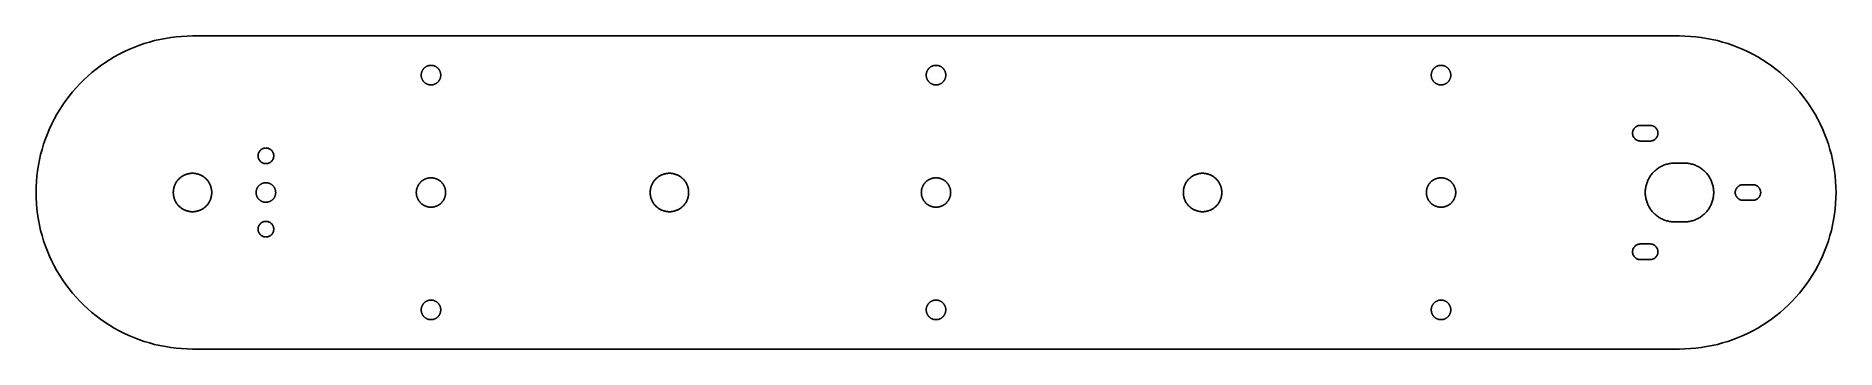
# Model space of a CAD drawing. Header units: metres. Extents: x -32 to 336, y -32 to 32.
import ezdxf

# ---------------------------------------------------------------- set-up
doc = ezdxf.new("R2010")
doc.units = ezdxf.units.M

msp = doc.modelspace()

# ---------------------------------------------------------------- linework, layer by layer
for p, q in [((-11.9874, 29.6699), (-13.0156, 29.2334)), ((-10.9446, 30.0702), (-11.9874, 29.6699)), ((-9.88853, 30.4338), (-10.9446, 30.0702)), ((-8.82039, 30.7604), (-9.88853, 30.4338)), ((-7.74149, 31.0495), (-8.82039, 30.7604)), ((-6.65317, 31.3007), (-7.74149, 31.0495)), ((-5.55673, 31.5138), (-6.65317, 31.3007)), ((-4.45354, 31.6886), (-5.55673, 31.5138)), ((-3.34491, 31.8247), (-4.45354, 31.6886)), ((-2.23219, 31.922), (-3.34491, 31.8247)), ((-1.11678, 31.9805), (-2.23219, 31.922)), ((0, 32), (-1.11678, 31.9805)), ((304, 32), (0, 32)), ((305.117, 31.9805), (304, 32)), ((306.232, 31.922), (305.117, 31.9805)), ((307.345, 31.8247), (306.232, 31.922)), ((308.454, 31.6886), (307.345, 31.8247)), ((309.557, 31.5138), (308.454, 31.6886)), ((310.653, 31.3007), (309.557, 31.5138)), ((311.741, 31.0495), (310.653, 31.3007)), ((312.82, 30.7604), (311.741, 31.0495)), ((313.889, 30.4338), (312.82, 30.7604)), ((314.945, 30.0702), (313.889, 30.4338)), ((315.987, 29.6699), (314.945, 30.0702)), ((317.016, 29.2334), (315.987, 29.6699)), ((-18.8091, 25.8885), (-19.7012, 25.2163)), ((-17.8942, 26.5292), (-18.8091, 25.8885)), ((-16.9574, 27.1375), (-17.8942, 26.5292)), ((-16, 27.7128), (-16.9574, 27.1375)), ((-15.0231, 28.2543), (-16, 27.7128)), ((-14.0279, 28.7614), (-15.0231, 28.2543)), ((-13.0156, 29.2334), (-14.0279, 28.7614)), ((47.75, 25.732), (47.8111, 25.7659)), ((47.8111, 25.7659), (47.8733, 25.7976)), ((47.8733, 25.7976), (47.9365, 25.8271)), ((47.9365, 25.8271), (48.0008, 25.8544)), ((48.0008, 25.8544), (48.066, 25.8794)), ((48.066, 25.8794), (48.132, 25.9021)), ((48.132, 25.9021), (48.1987, 25.9225)), ((48.1987, 25.9225), (48.2662, 25.9406)), ((48.2662, 25.9406), (48.3342, 25.9563)), ((48.3342, 25.9563), (48.4027, 25.9696)), ((48.4027, 25.9696), (48.4717, 25.9805)), ((48.4717, 25.9805), (48.541, 25.989)), ((48.541, 25.989), (48.6105, 25.9951)), ((48.6105, 25.9951), (48.6802, 25.9988)), ((48.6802, 25.9988), (48.75, 26)), ((48.75, 26), (48.8198, 25.9988)), ((48.8198, 25.9988), (48.8895, 25.9951)), ((48.8895, 25.9951), (48.959, 25.989)), ((48.959, 25.989), (49.0283, 25.9805)), ((49.0283, 25.9805), (49.0973, 25.9696)), ((49.0973, 25.9696), (49.1658, 25.9563)), ((49.1658, 25.9563), (49.2338, 25.9406)), ((49.2338, 25.9406), (49.3013, 25.9225)), ((49.3013, 25.9225), (49.368, 25.9021)), ((49.368, 25.9021), (49.434, 25.8794)), ((49.434, 25.8794), (49.4992, 25.8544)), ((49.4992, 25.8544), (49.5635, 25.8271)), ((49.5635, 25.8271), (49.6267, 25.7976)), ((49.6267, 25.7976), (49.6889, 25.7659)), ((49.6889, 25.7659), (49.75, 25.732)), ((151, 25.732), (151.061, 25.7659)), ((151.061, 25.7659), (151.123, 25.7976)), ((151.123, 25.7976), (151.187, 25.8271)), ((151.187, 25.8271), (151.251, 25.8544)), ((151.251, 25.8544), (151.316, 25.8794)), ((151.316, 25.8794), (151.382, 25.9021)), ((151.382, 25.9021), (151.449, 25.9225)), ((151.449, 25.9225), (151.516, 25.9406)), ((151.516, 25.9406), (151.584, 25.9563)), ((151.584, 25.9563), (151.653, 25.9696)), ((151.653, 25.9696), (151.722, 25.9805)), ((151.722, 25.9805), (151.791, 25.989)), ((151.791, 25.989), (151.86, 25.9951)), ((151.86, 25.9951), (151.93, 25.9988)), ((151.93, 25.9988), (152, 26)), ((152, 26), (152.07, 25.9988)), ((152.07, 25.9988), (152.14, 25.9951)), ((152.14, 25.9951), (152.209, 25.989)), ((152.209, 25.989), (152.278, 25.9805)), ((152.278, 25.9805), (152.347, 25.9696)), ((152.347, 25.9696), (152.416, 25.9563)), ((152.416, 25.9563), (152.484, 25.9406)), ((152.484, 25.9406), (152.551, 25.9225)), ((152.551, 25.9225), (152.618, 25.9021)), ((152.618, 25.9021), (152.684, 25.8794)), ((152.684, 25.8794), (152.749, 25.8544)), ((152.749, 25.8544), (152.813, 25.8271)), ((152.813, 25.8271), (152.877, 25.7976)), ((152.877, 25.7976), (152.939, 25.7659)), ((152.939, 25.7659), (153, 25.732)), ((254.25, 25.732), (254.311, 25.7659)), ((254.311, 25.7659), (254.373, 25.7976)), ((254.373, 25.7976), (254.437, 25.8271)), ((254.437, 25.8271), (254.501, 25.8544)), ((254.501, 25.8544), (254.566, 25.8794)), ((254.566, 25.8794), (254.632, 25.9021)), ((254.632, 25.9021), (254.699, 25.9225)), ((254.699, 25.9225), (254.766, 25.9406)), ((254.766, 25.9406), (254.834, 25.9563)), ((254.834, 25.9563), (254.903, 25.9696)), ((254.903, 25.9696), (254.972, 25.9805)), ((254.972, 25.9805), (255.041, 25.989)), ((255.041, 25.989), (255.11, 25.9951)), ((255.11, 25.9951), (255.18, 25.9988)), ((255.18, 25.9988), (255.25, 26)), ((255.25, 26), (255.32, 25.9988)), ((255.32, 25.9988), (255.39, 25.9951)), ((255.39, 25.9951), (255.459, 25.989)), ((255.459, 25.989), (255.528, 25.9805)), ((255.528, 25.9805), (255.597, 25.9696)), ((255.597, 25.9696), (255.666, 25.9563)), ((255.666, 25.9563), (255.734, 25.9406)), ((255.734, 25.9406), (255.801, 25.9225)), ((255.801, 25.9225), (255.868, 25.9021)), ((255.868, 25.9021), (255.934, 25.8794)), ((255.934, 25.8794), (255.999, 25.8544)), ((255.999, 25.8544), (256.063, 25.8271)), ((256.063, 25.8271), (256.127, 25.7976)), ((256.127, 25.7976), (256.189, 25.7659)), ((256.189, 25.7659), (256.25, 25.732)), ((318.028, 28.7614), (317.016, 29.2334)), ((319.023, 28.2543), (318.028, 28.7614)), ((320, 27.7128), (319.023, 28.2543)), ((320.957, 27.1375), (320, 27.7128)), ((321.894, 26.5292), (320.957, 27.1375)), ((322.809, 25.8885), (321.894, 26.5292)), ((323.701, 25.2163), (322.809, 25.8885)), ((-23.0189, 22.2291), (-23.7806, 21.4122)), ((-22.2291, 23.0189), (-23.0189, 22.2291)), ((-21.4122, 23.7806), (-22.2291, 23.0189)), ((-20.5692, 24.5134), (-21.4122, 23.7806)), ((-19.7012, 25.2163), (-20.5692, 24.5134)), ((46.75, 24), (46.7512, 24.0698)), ((46.7512, 23.9302), (46.75, 24)), ((46.7512, 24.0698), (46.7549, 24.1395)), ((46.7549, 23.8605), (46.7512, 23.9302)), ((46.7549, 24.1395), (46.761, 24.209)), ((46.761, 23.7909), (46.7549, 23.8605)), ((46.761, 24.209), (46.7695, 24.2783)), ((46.7695, 23.7216), (46.761, 23.7909)), ((46.7695, 24.2783), (46.7804, 24.3473)), ((46.7804, 23.6527), (46.7695, 23.7216)), ((46.7804, 24.3473), (46.7937, 24.4158)), ((46.7937, 23.5842), (46.7804, 23.6527)), ((46.7937, 24.4158), (46.8094, 24.4838)), ((46.8094, 23.5161), (46.7937, 23.5842)), ((46.8094, 24.4838), (46.8275, 24.5513)), ((46.8275, 23.4487), (46.8094, 23.5161)), ((46.8275, 24.5513), (46.8479, 24.618)), ((46.8479, 23.382), (46.8275, 23.4487)), ((46.8479, 24.618), (46.8706, 24.684)), ((46.8706, 23.3159), (46.8479, 23.382)), ((46.8706, 24.684), (46.8956, 24.7492)), ((46.8956, 23.2508), (46.8706, 23.3159)), ((46.8956, 24.7492), (46.9229, 24.8135)), ((46.9229, 23.1865), (46.8956, 23.2508)), ((46.9229, 24.8135), (46.9524, 24.8767)), ((46.9524, 23.1232), (46.9229, 23.1865)), ((46.9524, 24.8767), (46.9841, 24.9389)), ((46.9841, 23.0611), (46.9524, 23.1232)), ((46.9841, 24.9389), (47.018, 25)), ((47.018, 23), (46.9841, 23.0611)), ((47.018, 25), (47.0539, 25.0598)), ((47.0539, 22.9402), (47.018, 23)), ((47.0539, 25.0598), (47.0919, 25.1184)), ((47.0919, 22.8816), (47.0539, 22.9402)), ((47.0919, 25.1184), (47.132, 25.1756)), ((47.132, 22.8244), (47.0919, 22.8816)), ((47.132, 25.1756), (47.174, 25.2313)), ((47.174, 22.7687), (47.132, 22.8244)), ((47.174, 25.2313), (47.2179, 25.2856)), ((47.2179, 22.7144), (47.174, 22.7687)), ((47.2179, 25.2856), (47.2637, 25.3383)), ((47.2637, 22.6617), (47.2179, 22.7144)), ((47.2637, 25.3383), (47.3113, 25.3893)), ((47.3113, 22.6107), (47.2637, 22.6617)), ((47.3113, 25.3893), (47.3607, 25.4387)), ((47.3607, 22.5613), (47.3113, 22.6107)), ((47.3607, 25.4387), (47.4117, 25.4863)), ((47.4117, 22.5137), (47.3607, 22.5613)), ((47.4117, 25.4863), (47.4644, 25.5321)), ((47.4644, 22.4679), (47.4117, 22.5137)), ((47.4644, 25.5321), (47.5187, 25.576)), ((47.5187, 22.424), (47.4644, 22.4679)), ((47.5187, 25.576), (47.5744, 25.618)), ((47.5744, 22.382), (47.5187, 22.424)), ((47.5744, 25.618), (47.6316, 25.6581)), ((47.6316, 22.3419), (47.5744, 22.382)), ((47.6316, 25.6581), (47.6902, 25.6961)), ((47.6902, 22.3039), (47.6316, 22.3419)), ((47.6902, 25.6961), (47.75, 25.732)), ((47.75, 22.2679), (47.6902, 22.3039)), ((47.8111, 22.2341), (47.75, 22.2679)), ((47.8733, 22.2024), (47.8111, 22.2341)), ((47.9365, 22.1729), (47.8733, 22.2024)), ((48.0008, 22.1456), (47.9365, 22.1729)), ((48.066, 22.1206), (48.0008, 22.1456)), ((48.132, 22.0979), (48.066, 22.1206)), ((48.1987, 22.0775), (48.132, 22.0979)), ((49.368, 22.0979), (49.3013, 22.0775)), ((49.434, 22.1206), (49.368, 22.0979)), ((49.4992, 22.1456), (49.434, 22.1206)), ((49.5635, 22.1729), (49.4992, 22.1456)), ((49.6267, 22.2024), (49.5635, 22.1729)), ((49.6889, 22.2341), (49.6267, 22.2024)), ((49.75, 22.2679), (49.6889, 22.2341)), ((49.75, 25.732), (49.8098, 25.6961)), ((49.8098, 22.3039), (49.75, 22.2679)), ((49.8098, 25.6961), (49.8684, 25.6581)), ((49.8684, 22.3419), (49.8098, 22.3039)), ((49.8684, 25.6581), (49.9256, 25.618)), ((49.9256, 22.382), (49.8684, 22.3419)), ((49.9256, 25.618), (49.9813, 25.576)), ((49.9813, 22.424), (49.9256, 22.382)), ((49.9813, 25.576), (50.0356, 25.5321)), ((50.0356, 22.4679), (49.9813, 22.424)), ((50.0356, 25.5321), (50.0883, 25.4863)), ((50.0883, 22.5137), (50.0356, 22.4679)), ((50.0883, 25.4863), (50.1393, 25.4387)), ((50.1393, 22.5613), (50.0883, 22.5137)), ((50.1393, 25.4387), (50.1887, 25.3893)), ((50.1887, 22.6107), (50.1393, 22.5613)), ((50.1887, 25.3893), (50.2363, 25.3383)), ((50.2363, 22.6617), (50.1887, 22.6107)), ((50.2363, 25.3383), (50.2821, 25.2856)), ((50.2821, 22.7144), (50.2363, 22.6617)), ((50.2821, 25.2856), (50.326, 25.2313)), ((50.326, 22.7687), (50.2821, 22.7144)), ((50.326, 25.2313), (50.368, 25.1756)), ((50.368, 22.8244), (50.326, 22.7687)), ((50.368, 25.1756), (50.4081, 25.1184)), ((50.4081, 22.8816), (50.368, 22.8244)), ((50.4081, 25.1184), (50.4461, 25.0598)), ((50.4461, 22.9402), (50.4081, 22.8816)), ((50.4461, 25.0598), (50.482, 25)), ((50.482, 23), (50.4461, 22.9402)), ((50.482, 25), (50.5159, 24.9389)), ((50.5159, 23.0611), (50.482, 23)), ((50.5159, 24.9389), (50.5476, 24.8767)), ((50.5476, 23.1232), (50.5159, 23.0611)), ((50.5476, 24.8767), (50.5771, 24.8135)), ((50.5771, 23.1865), (50.5476, 23.1232)), ((50.5771, 24.8135), (50.6044, 24.7492)), ((50.6044, 23.2508), (50.5771, 23.1865)), ((50.6044, 24.7492), (50.6294, 24.684)), ((50.6294, 23.3159), (50.6044, 23.2508)), ((50.6294, 24.684), (50.6521, 24.618)), ((50.6521, 23.382), (50.6294, 23.3159)), ((50.6521, 24.618), (50.6725, 24.5513)), ((50.6725, 23.4487), (50.6521, 23.382)), ((50.6725, 24.5513), (50.6906, 24.4838)), ((50.6906, 23.5161), (50.6725, 23.4487)), ((50.6906, 24.4838), (50.7063, 24.4158)), ((50.7063, 23.5842), (50.6906, 23.5161)), ((50.7063, 24.4158), (50.7196, 24.3473)), ((50.7196, 23.6527), (50.7063, 23.5842)), ((50.7196, 24.3473), (50.7305, 24.2783)), ((50.7305, 23.7216), (50.7196, 23.6527)), ((50.7305, 24.2783), (50.739, 24.209)), ((50.739, 23.7909), (50.7305, 23.7216)), ((50.739, 24.209), (50.7451, 24.1395)), ((50.7451, 23.8605), (50.739, 23.7909)), ((50.7451, 24.1395), (50.7488, 24.0698)), ((50.7488, 23.9302), (50.7451, 23.8605)), ((50.7488, 24.0698), (50.75, 24)), ((50.75, 24), (50.7488, 23.9302)), ((150, 24), (150.001, 24.0698)), ((150.001, 23.9302), (150, 24)), ((150.001, 24.0698), (150.005, 24.1395)), ((150.005, 23.8605), (150.001, 23.9302)), ((150.005, 24.1395), (150.011, 24.209)), ((150.011, 23.7909), (150.005, 23.8605)), ((150.011, 24.209), (150.019, 24.2783)), ((150.019, 23.7216), (150.011, 23.7909)), ((150.019, 24.2783), (150.03, 24.3473)), ((150.03, 23.6527), (150.019, 23.7216)), ((150.03, 24.3473), (150.044, 24.4158)), ((150.044, 23.5842), (150.03, 23.6527)), ((150.044, 24.4158), (150.059, 24.4838)), ((150.059, 23.5161), (150.044, 23.5842)), ((150.059, 24.4838), (150.077, 24.5513)), ((150.077, 23.4487), (150.059, 23.5161)), ((150.077, 24.5513), (150.098, 24.618)), ((150.098, 23.382), (150.077, 23.4487)), ((150.098, 24.618), (150.121, 24.684)), ((150.121, 23.3159), (150.098, 23.382)), ((150.121, 24.684), (150.146, 24.7492)), ((150.146, 23.2508), (150.121, 23.3159)), ((150.146, 24.7492), (150.173, 24.8135)), ((150.173, 23.1865), (150.146, 23.2508)), ((150.173, 24.8135), (150.202, 24.8767)), ((150.202, 23.1232), (150.173, 23.1865)), ((150.202, 24.8767), (150.234, 24.9389)), ((150.234, 23.0611), (150.202, 23.1232)), ((150.234, 24.9389), (150.268, 25)), ((150.268, 23), (150.234, 23.0611)), ((150.268, 25), (150.304, 25.0598)), ((150.304, 22.9402), (150.268, 23)), ((150.304, 25.0598), (150.342, 25.1184)), ((150.342, 22.8816), (150.304, 22.9402)), ((150.342, 25.1184), (150.382, 25.1756)), ((150.382, 22.8244), (150.342, 22.8816)), ((150.382, 25.1756), (150.424, 25.2313)), ((150.424, 22.7687), (150.382, 22.8244)), ((150.424, 25.2313), (150.468, 25.2856)), ((150.468, 22.7144), (150.424, 22.7687)), ((150.468, 25.2856), (150.514, 25.3383)), ((150.514, 22.6617), (150.468, 22.7144)), ((150.514, 25.3383), (150.561, 25.3893)), ((150.561, 22.6107), (150.514, 22.6617)), ((150.561, 25.3893), (150.611, 25.4387)), ((150.611, 22.5613), (150.561, 22.6107)), ((150.611, 25.4387), (150.662, 25.4863)), ((150.662, 22.5137), (150.611, 22.5613)), ((150.662, 25.4863), (150.714, 25.5321)), ((150.714, 22.4679), (150.662, 22.5137)), ((150.714, 25.5321), (150.769, 25.576)), ((150.769, 22.424), (150.714, 22.4679)), ((150.769, 25.576), (150.824, 25.618)), ((150.824, 22.382), (150.769, 22.424)), ((150.824, 25.618), (150.882, 25.6581)), ((150.882, 22.3419), (150.824, 22.382)), ((150.882, 25.6581), (150.94, 25.6961)), ((150.94, 22.3039), (150.882, 22.3419)), ((150.94, 25.6961), (151, 25.732)), ((151, 22.2679), (150.94, 22.3039)), ((151.061, 22.2341), (151, 22.2679)), ((151.123, 22.2024), (151.061, 22.2341)), ((151.187, 22.1729), (151.123, 22.2024)), ((151.251, 22.1456), (151.187, 22.1729)), ((151.316, 22.1206), (151.251, 22.1456)), ((151.382, 22.0979), (151.316, 22.1206)), ((151.449, 22.0775), (151.382, 22.0979)), ((152.618, 22.0979), (152.551, 22.0775)), ((152.684, 22.1206), (152.618, 22.0979)), ((152.749, 22.1456), (152.684, 22.1206)), ((152.813, 22.1729), (152.749, 22.1456)), ((152.877, 22.2024), (152.813, 22.1729)), ((152.939, 22.2341), (152.877, 22.2024)), ((153, 22.2679), (152.939, 22.2341)), ((153, 25.732), (153.06, 25.6961)), ((153.06, 22.3039), (153, 22.2679)), ((153.06, 25.6961), (153.118, 25.6581)), ((153.118, 22.3419), (153.06, 22.3039)), ((153.118, 25.6581), (153.176, 25.618)), ((153.176, 22.382), (153.118, 22.3419)), ((153.176, 25.618), (153.231, 25.576)), ((153.231, 22.424), (153.176, 22.382)), ((153.231, 25.576), (153.286, 25.5321)), ((153.286, 22.4679), (153.231, 22.424)), ((153.286, 25.5321), (153.338, 25.4863)), ((153.338, 22.5137), (153.286, 22.4679)), ((153.338, 25.4863), (153.389, 25.4387)), ((153.389, 22.5613), (153.338, 22.5137)), ((153.389, 25.4387), (153.439, 25.3893)), ((153.439, 22.6107), (153.389, 22.5613)), ((153.439, 25.3893), (153.486, 25.3383)), ((153.486, 22.6617), (153.439, 22.6107)), ((153.486, 25.3383), (153.532, 25.2856)), ((153.532, 22.7144), (153.486, 22.6617)), ((153.532, 25.2856), (153.576, 25.2313)), ((153.576, 22.7687), (153.532, 22.7144)), ((153.576, 25.2313), (153.618, 25.1756)), ((153.618, 22.8244), (153.576, 22.7687)), ((153.618, 25.1756), (153.658, 25.1184)), ((153.658, 22.8816), (153.618, 22.8244)), ((153.658, 25.1184), (153.696, 25.0598)), ((153.696, 22.9402), (153.658, 22.8816)), ((153.696, 25.0598), (153.732, 25)), ((153.732, 23), (153.696, 22.9402)), ((153.732, 25), (153.766, 24.9389)), ((153.766, 23.0611), (153.732, 23)), ((153.766, 24.9389), (153.798, 24.8767)), ((153.798, 23.1232), (153.766, 23.0611)), ((153.798, 24.8767), (153.827, 24.8135)), ((153.827, 23.1865), (153.798, 23.1232)), ((153.827, 24.8135), (153.854, 24.7492)), ((153.854, 23.2508), (153.827, 23.1865)), ((153.854, 24.7492), (153.879, 24.684)), ((153.879, 23.3159), (153.854, 23.2508)), ((153.879, 24.684), (153.902, 24.618)), ((153.902, 23.382), (153.879, 23.3159)), ((153.902, 24.618), (153.923, 24.5513)), ((153.923, 23.4487), (153.902, 23.382)), ((153.923, 24.5513), (153.941, 24.4838)), ((153.941, 23.5161), (153.923, 23.4487)), ((153.941, 24.4838), (153.956, 24.4158)), ((153.956, 23.5842), (153.941, 23.5161)), ((153.956, 24.4158), (153.97, 24.3473)), ((153.97, 23.6527), (153.956, 23.5842)), ((153.97, 24.3473), (153.981, 24.2783)), ((153.981, 23.7216), (153.97, 23.6527)), ((153.981, 24.2783), (153.989, 24.209)), ((153.989, 23.7909), (153.981, 23.7216)), ((153.989, 24.209), (153.995, 24.1395)), ((153.995, 23.8605), (153.989, 23.7909)), ((153.995, 24.1395), (153.999, 24.0698)), ((153.999, 23.9302), (153.995, 23.8605)), ((153.999, 24.0698), (154, 24)), ((154, 24), (153.999, 23.9302)), ((253.25, 24), (253.251, 24.0698)), ((253.251, 23.9302), (253.25, 24)), ((253.251, 24.0698), (253.255, 24.1395)), ((253.255, 23.8605), (253.251, 23.9302)), ((253.255, 24.1395), (253.261, 24.209)), ((253.261, 23.7909), (253.255, 23.8605)), ((253.261, 24.209), (253.269, 24.2783)), ((253.269, 23.7216), (253.261, 23.7909)), ((253.269, 24.2783), (253.28, 24.3473)), ((253.28, 23.6527), (253.269, 23.7216)), ((253.28, 24.3473), (253.294, 24.4158)), ((253.294, 23.5842), (253.28, 23.6527)), ((253.294, 24.4158), (253.309, 24.4838)), ((253.309, 23.5161), (253.294, 23.5842)), ((253.309, 24.4838), (253.327, 24.5513)), ((253.327, 23.4487), (253.309, 23.5161)), ((253.327, 24.5513), (253.348, 24.618)), ((253.348, 23.382), (253.327, 23.4487)), ((253.348, 24.618), (253.371, 24.684)), ((253.371, 23.3159), (253.348, 23.382)), ((253.371, 24.684), (253.396, 24.7492)), ((253.396, 23.2508), (253.371, 23.3159)), ((253.396, 24.7492), (253.423, 24.8135)), ((253.423, 23.1865), (253.396, 23.2508)), ((253.423, 24.8135), (253.452, 24.8767)), ((253.452, 23.1232), (253.423, 23.1865)), ((253.452, 24.8767), (253.484, 24.9389)), ((253.484, 23.0611), (253.452, 23.1232)), ((253.484, 24.9389), (253.518, 25)), ((253.518, 23), (253.484, 23.0611)), ((253.518, 25), (253.554, 25.0598)), ((253.554, 22.9402), (253.518, 23)), ((253.554, 25.0598), (253.592, 25.1184)), ((253.592, 22.8816), (253.554, 22.9402)), ((253.592, 25.1184), (253.632, 25.1756)), ((253.632, 22.8244), (253.592, 22.8816)), ((253.632, 25.1756), (253.674, 25.2313)), ((253.674, 22.7687), (253.632, 22.8244)), ((253.674, 25.2313), (253.718, 25.2856)), ((253.718, 22.7144), (253.674, 22.7687)), ((253.718, 25.2856), (253.764, 25.3383)), ((253.764, 22.6617), (253.718, 22.7144)), ((253.764, 25.3383), (253.811, 25.3893)), ((253.811, 22.6107), (253.764, 22.6617)), ((253.811, 25.3893), (253.861, 25.4387)), ((253.861, 22.5613), (253.811, 22.6107)), ((253.861, 25.4387), (253.912, 25.4863)), ((253.912, 22.5137), (253.861, 22.5613)), ((253.912, 25.4863), (253.964, 25.5321)), ((253.964, 22.4679), (253.912, 22.5137)), ((253.964, 25.5321), (254.019, 25.576)), ((254.019, 22.424), (253.964, 22.4679)), ((254.019, 25.576), (254.074, 25.618)), ((254.074, 22.382), (254.019, 22.424)), ((254.074, 25.618), (254.132, 25.6581)), ((254.132, 22.3419), (254.074, 22.382)), ((254.132, 25.6581), (254.19, 25.6961)), ((254.19, 22.3039), (254.132, 22.3419)), ((254.19, 25.6961), (254.25, 25.732)), ((254.25, 22.2679), (254.19, 22.3039)), ((254.311, 22.2341), (254.25, 22.2679)), ((254.373, 22.2024), (254.311, 22.2341)), ((254.437, 22.1729), (254.373, 22.2024)), ((254.501, 22.1456), (254.437, 22.1729)), ((254.566, 22.1206), (254.501, 22.1456)), ((254.632, 22.0979), (254.566, 22.1206)), ((254.699, 22.0775), (254.632, 22.0979)), ((255.868, 22.0979), (255.801, 22.0775)), ((255.934, 22.1206), (255.868, 22.0979)), ((255.999, 22.1456), (255.934, 22.1206)), ((256.063, 22.1729), (255.999, 22.1456)), ((256.127, 22.2024), (256.063, 22.1729)), ((256.189, 22.2341), (256.127, 22.2024)), ((256.25, 22.2679), (256.189, 22.2341)), ((256.25, 25.732), (256.31, 25.6961)), ((256.31, 22.3039), (256.25, 22.2679)), ((256.31, 25.6961), (256.368, 25.6581)), ((256.368, 22.3419), (256.31, 22.3039)), ((256.368, 25.6581), (256.426, 25.618)), ((256.426, 22.382), (256.368, 22.3419)), ((256.426, 25.618), (256.481, 25.576)), ((256.481, 22.424), (256.426, 22.382)), ((256.481, 25.576), (256.536, 25.5321)), ((256.536, 22.4679), (256.481, 22.424)), ((256.536, 25.5321), (256.588, 25.4863)), ((256.588, 22.5137), (256.536, 22.4679)), ((256.588, 25.4863), (256.639, 25.4387)), ((256.639, 22.5613), (256.588, 22.5137)), ((256.639, 25.4387), (256.689, 25.3893)), ((256.689, 22.6107), (256.639, 22.5613)), ((256.689, 25.3893), (256.736, 25.3383)), ((256.736, 22.6617), (256.689, 22.6107)), ((256.736, 25.3383), (256.782, 25.2856)), ((256.782, 22.7144), (256.736, 22.6617)), ((256.782, 25.2856), (256.826, 25.2313)), ((256.826, 22.7687), (256.782, 22.7144)), ((256.826, 25.2313), (256.868, 25.1756)), ((256.868, 22.8244), (256.826, 22.7687)), ((256.868, 25.1756), (256.908, 25.1184)), ((256.908, 22.8816), (256.868, 22.8244)), ((256.908, 25.1184), (256.946, 25.0598)), ((256.946, 22.9402), (256.908, 22.8816)), ((256.946, 25.0598), (256.982, 25)), ((256.982, 23), (256.946, 22.9402)), ((256.982, 25), (257.016, 24.9389)), ((257.016, 23.0611), (256.982, 23)), ((257.016, 24.9389), (257.048, 24.8767)), ((257.048, 23.1232), (257.016, 23.0611)), ((257.048, 24.8767), (257.077, 24.8135)), ((257.077, 23.1865), (257.048, 23.1232)), ((257.077, 24.8135), (257.104, 24.7492)), ((257.104, 23.2508), (257.077, 23.1865)), ((257.104, 24.7492), (257.129, 24.684)), ((257.129, 23.3159), (257.104, 23.2508)), ((257.129, 24.684), (257.152, 24.618)), ((257.152, 23.382), (257.129, 23.3159)), ((257.152, 24.618), (257.173, 24.5513)), ((257.173, 23.4487), (257.152, 23.382)), ((257.173, 24.5513), (257.191, 24.4838)), ((257.191, 23.5161), (257.173, 23.4487)), ((257.191, 24.4838), (257.206, 24.4158)), ((257.206, 23.5842), (257.191, 23.5161)), ((257.206, 24.4158), (257.22, 24.3473)), ((257.22, 23.6527), (257.206, 23.5842)), ((257.22, 24.3473), (257.231, 24.2783)), ((257.231, 23.7216), (257.22, 23.6527)), ((257.231, 24.2783), (257.239, 24.209)), ((257.239, 23.7909), (257.231, 23.7216)), ((257.239, 24.209), (257.245, 24.1395)), ((257.245, 23.8605), (257.239, 23.7909)), ((257.245, 24.1395), (257.249, 24.0698)), ((257.249, 23.9302), (257.245, 23.8605)), ((257.249, 24.0698), (257.25, 24)), ((257.25, 24), (257.249, 23.9302)), ((324.569, 24.5134), (323.701, 25.2163)), ((325.412, 23.7806), (324.569, 24.5134)), ((326.229, 23.0189), (325.412, 23.7806)), ((327.019, 22.2291), (326.229, 23.0189)), ((327.781, 21.4122), (327.019, 22.2291)), ((-25.8885, 18.8091), (-26.5292, 17.8942)), ((-25.2163, 19.7012), (-25.8885, 18.8091)), ((-24.5134, 20.5692), (-25.2163, 19.7012)), ((-23.7806, 21.4122), (-24.5134, 20.5692)), ((48.2662, 22.0594), (48.1987, 22.0775)), ((48.3342, 22.0437), (48.2662, 22.0594)), ((48.4027, 22.0304), (48.3342, 22.0437)), ((48.4717, 22.0195), (48.4027, 22.0304)), ((48.541, 22.011), (48.4717, 22.0195)), ((48.6105, 22.0049), (48.541, 22.011)), ((48.6802, 22.0012), (48.6105, 22.0049)), ((48.75, 22), (48.6802, 22.0012)), ((48.8198, 22.0012), (48.75, 22)), ((48.8895, 22.0049), (48.8198, 22.0012)), ((48.959, 22.011), (48.8895, 22.0049)), ((49.0283, 22.0195), (48.959, 22.011)), ((49.0973, 22.0304), (49.0283, 22.0195)), ((49.1658, 22.0437), (49.0973, 22.0304)), ((49.2338, 22.0594), (49.1658, 22.0437)), ((49.3013, 22.0775), (49.2338, 22.0594)), ((151.516, 22.0594), (151.449, 22.0775)), ((151.584, 22.0437), (151.516, 22.0594)), ((151.653, 22.0304), (151.584, 22.0437)), ((151.722, 22.0195), (151.653, 22.0304)), ((151.791, 22.011), (151.722, 22.0195)), ((151.86, 22.0049), (151.791, 22.011)), ((151.93, 22.0012), (151.86, 22.0049)), ((152, 22), (151.93, 22.0012)), ((152.07, 22.0012), (152, 22)), ((152.14, 22.0049), (152.07, 22.0012)), ((152.209, 22.011), (152.14, 22.0049)), ((152.278, 22.0195), (152.209, 22.011)), ((152.347, 22.0304), (152.278, 22.0195)), ((152.416, 22.0437), (152.347, 22.0304)), ((152.484, 22.0594), (152.416, 22.0437)), ((152.551, 22.0775), (152.484, 22.0594)), ((254.766, 22.0594), (254.699, 22.0775)), ((254.834, 22.0437), (254.766, 22.0594)), ((254.903, 22.0304), (254.834, 22.0437)), ((254.972, 22.0195), (254.903, 22.0304)), ((255.041, 22.011), (254.972, 22.0195)), ((255.11, 22.0049), (255.041, 22.011)), ((255.18, 22.0012), (255.11, 22.0049)), ((255.25, 22), (255.18, 22.0012)), ((255.32, 22.0012), (255.25, 22)), ((255.39, 22.0049), (255.32, 22.0012)), ((255.459, 22.011), (255.39, 22.0049)), ((255.528, 22.0195), (255.459, 22.011)), ((255.597, 22.0304), (255.528, 22.0195)), ((255.666, 22.0437), (255.597, 22.0304)), ((255.734, 22.0594), (255.666, 22.0437)), ((255.801, 22.0775), (255.734, 22.0594)), ((328.513, 20.5692), (327.781, 21.4122)), ((329.216, 19.7012), (328.513, 20.5692)), ((329.889, 18.8091), (329.216, 19.7012)), ((330.529, 17.8942), (329.889, 18.8091)), ((-28.2543, 15.0231), (-28.7614, 14.0279)), ((-27.7128, 16), (-28.2543, 15.0231)), ((-27.1375, 16.9574), (-27.7128, 16)), ((-26.5292, 17.8942), (-27.1375, 16.9574)), ((331.138, 16.9574), (330.529, 17.8942)), ((331.713, 16), (331.138, 16.9574)), ((332.254, 15.0231), (331.713, 16)), ((332.761, 14.0279), (332.254, 15.0231)), ((-29.6699, 11.9874), (-30.0702, 10.9446)), ((-29.2334, 13.0156), (-29.6699, 11.9874)), ((-28.7614, 14.0279), (-29.2334, 13.0156)), ((294.4, 12.1243), (294.404, 12.236)), ((294.404, 12.0127), (294.4, 12.1243)), ((294.404, 12.236), (294.416, 12.347)), ((294.416, 11.9017), (294.404, 12.0127)), ((294.416, 12.347), (294.435, 12.457)), ((294.435, 11.7917), (294.416, 11.9017)), ((294.435, 12.457), (294.462, 12.5654)), ((294.462, 11.6833), (294.435, 11.7917)), ((294.462, 12.5654), (294.497, 12.6716)), ((294.497, 11.5771), (294.462, 11.6833)), ((294.497, 12.6716), (294.538, 12.7751)), ((294.538, 11.4736), (294.497, 11.5771)), ((294.538, 12.7751), (294.587, 12.8755)), ((294.587, 11.3732), (294.538, 11.4736)), ((294.587, 12.8755), (294.643, 12.9722)), ((294.643, 11.2765), (294.587, 11.3732)), ((294.643, 12.9722), (294.706, 13.0648)), ((294.706, 11.1839), (294.643, 11.2765)), ((294.706, 13.0648), (294.774, 13.1528)), ((294.774, 11.0959), (294.706, 11.1839)), ((294.774, 13.1528), (294.849, 13.2358)), ((294.849, 11.0129), (294.774, 11.0959)), ((294.849, 13.2358), (294.929, 13.3134)), ((294.929, 13.3134), (295.015, 13.3852)), ((295.015, 13.3852), (295.105, 13.4508)), ((295.105, 13.4508), (295.2, 13.51)), ((295.2, 13.51), (295.299, 13.5624)), ((295.299, 13.5624), (295.401, 13.6078)), ((295.401, 13.6078), (295.506, 13.646)), ((295.506, 13.646), (295.613, 13.6768)), ((295.613, 13.6768), (295.722, 13.7)), ((295.722, 13.7), (295.833, 13.7156)), ((295.833, 13.7156), (295.944, 13.7234)), ((295.944, 13.7234), (298, 13.7243)), ((298, 13.7243), (298.112, 13.7204)), ((298.112, 13.7204), (298.223, 13.7088)), ((298.223, 13.7088), (298.333, 13.6894)), ((298.333, 13.6894), (298.441, 13.6624)), ((298.441, 13.6624), (298.547, 13.6279)), ((298.547, 13.6279), (298.651, 13.586)), ((298.651, 13.586), (298.751, 13.5371)), ((298.751, 13.5371), (298.848, 13.4812)), ((298.848, 13.4812), (298.94, 13.4188)), ((298.94, 13.4188), (299.028, 13.35)), ((299.028, 13.35), (299.111, 13.2753)), ((299.111, 13.2753), (299.189, 13.195)), ((299.189, 11.0537), (299.111, 10.9734)), ((299.189, 13.195), (299.261, 13.1094)), ((299.261, 11.1393), (299.189, 11.0537)), ((299.261, 13.1094), (299.326, 13.0191)), ((299.326, 11.2296), (299.261, 11.1393)), ((299.326, 13.0191), (299.386, 12.9243)), ((299.386, 11.3243), (299.326, 11.2296)), ((299.386, 12.9243), (299.438, 12.8257)), ((299.438, 11.423), (299.386, 11.3243)), ((299.438, 12.8257), (299.484, 12.7237)), ((299.484, 11.525), (299.438, 11.423)), ((299.484, 12.7237), (299.522, 12.6188)), ((299.522, 11.6299), (299.484, 11.525)), ((299.522, 12.6188), (299.552, 12.5114)), ((299.552, 11.7373), (299.522, 11.6299)), ((299.552, 12.5114), (299.576, 12.4022)), ((299.576, 11.8465), (299.552, 11.7373)), ((299.576, 12.4022), (299.591, 12.2916)), ((299.591, 11.9571), (299.576, 11.8465)), ((299.591, 12.2916), (299.599, 12.1802)), ((299.599, 12.0685), (299.591, 11.9571)), ((299.599, 12.1802), (299.599, 12.0685)), ((333.233, 13.0156), (332.761, 14.0279)), ((333.67, 11.9874), (333.233, 13.0156)), ((334.07, 10.9446), (333.67, 11.9874)), ((-31.0495, 7.74149), (-31.3007, 6.65317)), ((-30.7604, 8.82039), (-31.0495, 7.74149)), ((-30.4338, 9.88853), (-30.7604, 8.82039)), ((-30.0702, 10.9446), (-30.4338, 9.88853)), ((13.401, 7.55583), (13.4088, 7.66724)), ((13.401, 7.44415), (13.401, 7.55583)), ((13.4088, 7.33275), (13.401, 7.44415)), ((13.4088, 7.66724), (13.4243, 7.77783)), ((13.4243, 7.77783), (13.4475, 7.88707)), ((13.4475, 7.88707), (13.4783, 7.99442)), ((13.4783, 7.99442), (13.5165, 8.09937)), ((13.5165, 8.09937), (13.5619, 8.20139)), ((13.5619, 8.20139), (13.6143, 8.29999)), ((13.6143, 8.29999), (13.6735, 8.3947)), ((13.6735, 8.3947), (13.7392, 8.48505)), ((13.7392, 8.48505), (13.811, 8.5706)), ((13.811, 8.5706), (13.8885, 8.65094)), ((13.8885, 8.65094), (13.9715, 8.72566)), ((13.9715, 8.72566), (14.0595, 8.79442)), ((14.0595, 8.79442), (14.1521, 8.85687)), ((14.1521, 8.85687), (14.2488, 8.9127)), ((14.2488, 8.9127), (14.3492, 8.96167)), ((14.3492, 8.96167), (14.4528, 9.00349)), ((14.4528, 9.00349), (14.559, 9.03801)), ((14.559, 9.03801), (14.6673, 9.06503)), ((14.6673, 9.06503), (14.7773, 9.08443)), ((14.7773, 9.08443), (14.8884, 9.0961)), ((14.8884, 9.0961), (15, 9.09999)), ((15, 9.09999), (15.1116, 9.0961)), ((15.1116, 9.0961), (15.2227, 9.08443)), ((15.2227, 9.08443), (15.3327, 9.06503)), ((15.3327, 9.06503), (15.441, 9.03801)), ((15.441, 9.03801), (15.5472, 9.00349)), ((15.5472, 9.00349), (15.6508, 8.96167)), ((15.6508, 8.96167), (15.7511, 8.9127)), ((15.7511, 8.9127), (15.8479, 8.85687)), ((15.8479, 8.85687), (15.9404, 8.79442)), ((15.9404, 8.79442), (16.0285, 8.72566)), ((16.0285, 8.72566), (16.1115, 8.65094)), ((16.1115, 8.65094), (16.189, 8.5706)), ((16.189, 8.5706), (16.2608, 8.48505)), ((16.2608, 8.48505), (16.3264, 8.3947)), ((16.3264, 8.3947), (16.3856, 8.29999)), ((16.3856, 8.29999), (16.4381, 8.20139)), ((16.4381, 8.20139), (16.4835, 8.09937)), ((16.4835, 8.09937), (16.5217, 7.99442)), ((16.5217, 7.99442), (16.5525, 7.88707)), ((16.5525, 7.88707), (16.5757, 7.77783)), ((16.5757, 7.77783), (16.5912, 7.66724)), ((16.5912, 7.66724), (16.599, 7.55583)), ((16.599, 7.44415), (16.5912, 7.33275)), ((16.599, 7.55583), (16.599, 7.44415)), ((294.929, 10.9353), (294.849, 11.0129)), ((295.015, 10.8635), (294.929, 10.9353)), ((295.105, 10.7979), (295.015, 10.8635)), ((295.2, 10.7387), (295.105, 10.7979)), ((295.299, 10.6863), (295.2, 10.7387)), ((295.401, 10.6409), (295.299, 10.6863)), ((295.506, 10.6027), (295.401, 10.6409)), ((295.613, 10.5719), (295.506, 10.6027)), ((295.722, 10.5487), (295.613, 10.5719)), ((295.833, 10.5331), (295.722, 10.5487)), ((295.944, 10.5253), (295.833, 10.5331)), ((298, 10.5244), (295.944, 10.5253)), ((298.112, 10.5282), (298, 10.5244)), ((298.223, 10.5399), (298.112, 10.5282)), ((298.333, 10.5593), (298.223, 10.5399)), ((298.441, 10.5863), (298.333, 10.5593)), ((298.547, 10.6208), (298.441, 10.5863)), ((298.651, 10.6627), (298.547, 10.6208)), ((298.751, 10.7116), (298.651, 10.6627)), ((298.848, 10.7675), (298.751, 10.7116)), ((298.94, 10.8299), (298.848, 10.7675)), ((299.028, 10.8987), (298.94, 10.8299)), ((299.111, 10.9734), (299.028, 10.8987)), ((334.434, 9.88853), (334.07, 10.9446)), ((334.76, 8.82039), (334.434, 9.88853)), ((335.049, 7.74149), (334.76, 8.82039)), ((335.301, 6.65317), (335.049, 7.74149)), ((-31.6886, 4.45354), (-31.8247, 3.34491)), ((-31.5138, 5.55673), (-31.6886, 4.45354)), ((-31.3007, 6.65317), (-31.5138, 5.55673)), ((-1.4722, 3.64383), (-1.34413, 3.69298)), ((-1.34413, 3.69298), (-1.21443, 3.73764)), ((-1.21443, 3.73764), (-1.08325, 3.77776)), ((-1.08325, 3.77776), (-0.950745, 3.81325)), ((-0.950745, 3.81325), (-0.817093, 3.84412)), ((-0.817093, 3.84412), (-0.682434, 3.87029)), ((-0.682434, 3.87029), (-0.546936, 3.89174)), ((-0.546936, 3.89174), (-0.410782, 3.90846)), ((-0.410782, 3.90846), (-0.274139, 3.92043)), ((-0.274139, 3.92043), (-0.137146, 3.9276)), ((-0.137146, 3.9276), (0, 3.92999)), ((0, 3.92999), (0.137146, 3.9276)), ((0.137146, 3.9276), (0.274139, 3.92043)), ((0.274139, 3.92043), (0.410782, 3.90846)), ((0.410782, 3.90846), (0.546936, 3.89174)), ((0.546936, 3.89174), (0.682434, 3.87029)), ((0.682434, 3.87029), (0.817093, 3.84412)), ((0.817093, 3.84412), (0.950745, 3.81325)), ((0.950745, 3.81325), (1.08325, 3.77776)), ((1.08325, 3.77776), (1.21443, 3.73764)), ((1.21443, 3.73764), (1.34413, 3.69298)), ((1.34413, 3.69298), (1.4722, 3.64383)), ((13.4243, 7.22215), (13.4088, 7.33275)), ((13.4475, 7.11292), (13.4243, 7.22215)), ((13.4783, 7.00557), (13.4475, 7.11292)), ((13.5165, 6.90062), (13.4783, 7.00557)), ((13.5619, 6.7986), (13.5165, 6.90062)), ((13.6143, 6.7), (13.5619, 6.7986)), ((13.6735, 6.60529), (13.6143, 6.7)), ((13.7392, 6.51494), (13.6735, 6.60529)), ((13.811, 6.42938), (13.7392, 6.51494)), ((13.8885, 6.34904), (13.811, 6.42938)), ((13.9715, 6.27432), (13.8885, 6.34904)), ((14.0595, 6.20557), (13.9715, 6.27432)), ((14.1521, 6.14311), (14.0595, 6.20557)), ((14.2488, 6.08728), (14.1521, 6.14311)), ((14.3492, 6.03831), (14.2488, 6.08728)), ((14.4528, 5.99649), (14.3492, 6.03831)), ((14.559, 5.96198), (14.4528, 5.99649)), ((14.6673, 5.93495), (14.559, 5.96198)), ((14.7773, 5.91556), (14.6673, 5.93495)), ((14.8884, 5.90388), (14.7773, 5.91556)), ((15, 5.89999), (14.8884, 5.90388)), ((15.1116, 5.90388), (15, 5.89999)), ((15.2227, 5.91556), (15.1116, 5.90388)), ((15.3327, 5.93495), (15.2227, 5.91556)), ((15.441, 5.96198), (15.3327, 5.93495)), ((15.5472, 5.99649), (15.441, 5.96198)), ((15.6508, 6.03831), (15.5472, 5.99649)), ((15.7511, 6.08728), (15.6508, 6.03831)), ((15.8479, 6.14311), (15.7511, 6.08728)), ((15.9404, 6.20557), (15.8479, 6.14311)), ((16.0285, 6.27432), (15.9404, 6.20557)), ((16.1115, 6.34904), (16.0285, 6.27432)), ((16.189, 6.42938), (16.1115, 6.34904)), ((16.2608, 6.51494), (16.189, 6.42938)), ((16.3264, 6.60529), (16.2608, 6.51494)), ((16.3856, 6.7), (16.3264, 6.60529)), ((16.4381, 6.7986), (16.3856, 6.7)), ((16.4835, 6.90062), (16.4381, 6.7986)), ((16.5217, 7.00557), (16.4835, 6.90062)), ((16.5525, 7.11292), (16.5217, 7.00557)), ((16.5757, 7.22215), (16.5525, 7.11292)), ((16.5912, 7.33275), (16.5757, 7.22215)), ((96.0278, 3.64383), (96.1559, 3.69298)), ((96.1559, 3.69298), (96.2856, 3.73764)), ((96.2856, 3.73764), (96.4167, 3.77776)), ((96.4167, 3.77776), (96.5492, 3.81325)), ((96.5492, 3.81325), (96.6829, 3.84412)), ((96.6829, 3.84412), (96.8176, 3.87029)), ((96.8176, 3.87029), (96.953, 3.89174)), ((96.953, 3.89174), (97.0892, 3.90846)), ((97.0892, 3.90846), (97.2258, 3.92043)), ((97.2258, 3.92043), (97.3628, 3.9276)), ((97.3628, 3.9276), (97.5, 3.92999)), ((97.5, 3.92999), (97.6371, 3.9276)), ((97.6371, 3.9276), (97.7741, 3.92043)), ((97.7741, 3.92043), (97.9108, 3.90846)), ((97.9108, 3.90846), (98.0469, 3.89174)), ((98.0469, 3.89174), (98.1824, 3.87029)), ((98.1824, 3.87029), (98.3171, 3.84412)), ((98.3171, 3.84412), (98.4507, 3.81325)), ((98.4507, 3.81325), (98.5833, 3.77776)), ((98.5833, 3.77776), (98.7144, 3.73764)), ((98.7144, 3.73764), (98.8441, 3.69298)), ((98.8441, 3.69298), (98.9722, 3.64383)), ((205.028, 3.64383), (205.156, 3.69298)), ((205.156, 3.69298), (205.286, 3.73764)), ((205.286, 3.73764), (205.417, 3.77776)), ((205.417, 3.77776), (205.549, 3.81325)), ((205.549, 3.81325), (205.683, 3.84412)), ((205.683, 3.84412), (205.818, 3.87029)), ((205.818, 3.87029), (205.953, 3.89174)), ((205.953, 3.89174), (206.089, 3.90846)), ((206.089, 3.90846), (206.226, 3.92043)), ((206.226, 3.92043), (206.363, 3.9276)), ((206.363, 3.9276), (206.5, 3.92999)), ((206.5, 3.92999), (206.637, 3.9276)), ((206.637, 3.9276), (206.774, 3.92043)), ((206.774, 3.92043), (206.911, 3.90846)), ((206.911, 3.90846), (207.047, 3.89174)), ((207.047, 3.89174), (207.182, 3.87029)), ((207.182, 3.87029), (207.317, 3.84412)), ((207.317, 3.84412), (207.451, 3.81325)), ((207.451, 3.81325), (207.583, 3.77776)), ((207.583, 3.77776), (207.714, 3.73764)), ((207.714, 3.73764), (207.844, 3.69298)), ((207.844, 3.69298), (207.972, 3.64383)), ((298.146, 3.5267), (298.272, 3.69395)), ((298.272, 3.69395), (298.404, 3.85672)), ((298.404, 3.85672), (298.541, 4.01477)), ((298.541, 4.01477), (298.684, 4.16794)), ((298.684, 4.16794), (298.832, 4.31602)), ((298.832, 4.31602), (298.985, 4.45886)), ((298.985, 4.45886), (299.143, 4.59625)), ((299.143, 4.59625), (299.306, 4.72806)), ((299.306, 4.72806), (299.473, 4.8541)), ((299.473, 4.8541), (299.645, 4.97421)), ((299.645, 4.97421), (299.82, 5.08829)), ((299.82, 5.08829), (300, 5.19615)), ((300, 5.19615), (300.183, 5.29768)), ((300.183, 5.29768), (300.37, 5.39276)), ((300.37, 5.39276), (300.56, 5.48126)), ((300.56, 5.48126), (300.752, 5.5631)), ((300.752, 5.5631), (300.948, 5.63815)), ((300.948, 5.63815), (301.146, 5.70633)), ((301.146, 5.70633), (301.346, 5.76756)), ((301.346, 5.76756), (301.548, 5.82176)), ((301.548, 5.82176), (301.753, 5.86888)), ((301.753, 5.86888), (301.958, 5.90884)), ((301.958, 5.90884), (302.165, 5.9416)), ((302.165, 5.9416), (302.373, 5.96712)), ((302.373, 5.96712), (302.581, 5.98538)), ((302.581, 5.98538), (302.791, 5.99634)), ((302.791, 5.99634), (303, 6)), ((303, 6), (305, 6)), ((305, 6), (305.209, 5.99634)), ((305.209, 5.99634), (305.419, 5.98538)), ((305.419, 5.98538), (305.627, 5.96712)), ((305.627, 5.96712), (305.835, 5.9416)), ((305.835, 5.9416), (306.042, 5.90884)), ((306.042, 5.90884), (306.247, 5.86888)), ((306.247, 5.86888), (306.452, 5.82176)), ((306.452, 5.82176), (306.654, 5.76756)), ((306.654, 5.76756), (306.854, 5.70633)), ((306.854, 5.70633), (307.052, 5.63815)), ((307.052, 5.63815), (307.248, 5.5631)), ((307.248, 5.5631), (307.44, 5.48126)), ((307.44, 5.48126), (307.63, 5.39276)), ((307.63, 5.39276), (307.817, 5.29768)), ((307.817, 5.29768), (308, 5.19615)), ((308, 5.19615), (308.18, 5.08829)), ((308.18, 5.08829), (308.355, 4.97421)), ((308.355, 4.97421), (308.527, 4.8541)), ((308.527, 4.8541), (308.694, 4.72806)), ((308.694, 4.72806), (308.857, 4.59625)), ((308.857, 4.59625), (309.015, 4.45886)), ((309.015, 4.45886), (309.168, 4.31602)), ((309.168, 4.31602), (309.316, 4.16794)), ((309.316, 4.16794), (309.459, 4.01477)), ((309.459, 4.01477), (309.596, 3.85672)), ((309.596, 3.85672), (309.728, 3.69395)), ((309.728, 3.69395), (309.854, 3.5267)), ((335.514, 5.55673), (335.301, 6.65317)), ((335.689, 4.45354), (335.514, 5.55673)), ((335.825, 3.34491), (335.689, 4.45354)), ((-31.9805, 1.11678), (-32, 0)), ((-32, 0), (-31.9805, -1.11678)), ((-31.922, 2.23219), (-31.9805, 1.11678)), ((-31.8247, 3.34491), (-31.922, 2.23219)), ((-3.92999, 0), (-3.9276, 0.137146)), ((-3.9276, -0.137146), (-3.92999, 0)), ((-3.9276, 0.137146), (-3.92043, 0.274139)), ((-3.92043, 0.274139), (-3.90846, 0.410782)), ((-3.90846, 0.410782), (-3.89174, 0.546936)), ((-3.89174, 0.546936), (-3.87029, 0.682434)), ((-3.87029, 0.682434), (-3.84412, 0.817093)), ((-3.84412, 0.817093), (-3.81325, 0.950745)), ((-3.81325, 0.950745), (-3.77776, 1.08325)), ((-3.77776, 1.08325), (-3.73764, 1.21443)), ((-3.73764, 1.21443), (-3.69298, 1.34413)), ((-3.69298, 1.34413), (-3.64383, 1.4722)), ((-3.64383, 1.4722), (-3.59023, 1.59846)), ((-3.59023, 1.59846), (-3.53226, 1.72279)), ((-3.53226, 1.72279), (-3.46997, 1.84502)), ((-3.46997, 1.84502), (-3.40347, 1.965)), ((-3.40347, 1.965), (-3.33282, 2.08258)), ((-3.33282, 2.08258), (-3.2581, 2.19762)), ((-3.2581, 2.19762), (-3.17943, 2.30998)), ((-3.17943, 2.30998), (-3.09688, 2.41954)), ((-3.09688, 2.41954), (-3.01054, 2.52615)), ((-3.01054, 2.52615), (-2.92055, 2.62967)), ((-2.92055, 2.62967), (-2.827, 2.73)), ((-2.827, 2.73), (-2.73, 2.827)), ((-2.73, 2.827), (-2.62967, 2.92055)), ((-2.62967, 2.92055), (-2.52615, 3.01054)), ((-2.52615, 3.01054), (-2.41954, 3.09688)), ((-2.41954, 3.09688), (-2.30998, 3.17943)), ((-2.30998, 3.17943), (-2.19762, 3.2581)), ((-2.19762, 3.2581), (-2.08258, 3.33282)), ((-2.08258, 3.33282), (-1.965, 3.40347)), ((-1.965, 3.40347), (-1.84502, 3.46997)), ((-1.84502, 3.46997), (-1.72279, 3.53226)), ((-1.72279, 3.53226), (-1.59846, 3.59023)), ((-1.59846, 3.59023), (-1.4722, 3.64383)), ((1.4722, 3.64383), (1.59846, 3.59023)), ((1.59846, 3.59023), (1.72279, 3.53226)), ((1.72279, 3.53226), (1.84502, 3.46997)), ((1.84502, 3.46997), (1.965, 3.40347)), ((1.965, 3.40347), (2.08258, 3.33282)), ((2.08258, 3.33282), (2.19762, 3.2581)), ((2.19762, 3.2581), (2.30998, 3.17943)), ((2.30998, 3.17943), (2.41954, 3.09688)), ((2.41954, 3.09688), (2.52615, 3.01054)), ((2.52615, 3.01054), (2.62967, 2.92055)), ((2.62967, 2.92055), (2.73, 2.827)), ((2.73, 2.827), (2.827, 2.73)), ((2.827, 2.73), (2.92055, 2.62967)), ((2.92055, 2.62967), (3.01054, 2.52615)), ((3.01054, 2.52615), (3.09688, 2.41954)), ((3.09688, 2.41954), (3.17943, 2.30998)), ((3.17943, 2.30998), (3.2581, 2.19762)), ((3.2581, 2.19762), (3.33282, 2.08258)), ((3.33282, 2.08258), (3.40347, 1.965)), ((3.40347, 1.965), (3.46997, 1.84502)), ((3.46997, 1.84502), (3.53226, 1.72279)), ((3.53226, 1.72279), (3.59023, 1.59846)), ((3.59023, 1.59846), (3.64383, 1.4722)), ((3.64383, 1.4722), (3.69298, 1.34413)), ((3.69298, 1.34413), (3.73764, 1.21443)), ((3.73764, 1.21443), (3.77776, 1.08325)), ((3.77776, 1.08325), (3.81325, 0.950745)), ((3.81325, 0.950745), (3.84412, 0.817093)), ((3.84412, 0.817093), (3.87029, 0.682434)), ((3.87029, 0.682434), (3.89174, 0.546936)), ((3.89174, 0.546936), (3.90846, 0.410782)), ((3.90846, 0.410782), (3.92043, 0.274139)), ((3.92043, 0.274139), (3.9276, 0.137146)), ((3.9276, 0.137146), (3.92999, 0)), ((3.92999, 0), (3.9276, -0.137146)), ((13, 0), (13.0012, 0.069794)), ((13.0012, -0.069794), (13, 0)), ((13.0012, 0.069794), (13.0049, 0.139511)), ((13.0049, 0.139511), (13.011, 0.209045)), ((13.011, 0.209045), (13.0195, 0.278336)), ((13.0195, 0.278336), (13.0304, 0.34729)), ((13.0304, 0.34729), (13.0437, 0.415817)), ((13.0437, 0.415817), (13.0594, 0.483841)), ((13.0594, 0.483841), (13.0775, 0.55127)), ((13.0775, 0.55127), (13.0979, 0.618027)), ((13.0979, 0.618027), (13.1206, 0.684036)), ((13.1206, 0.684036), (13.1456, 0.749207)), ((13.1456, 0.749207), (13.1729, 0.813461)), ((13.1729, 0.813461), (13.2024, 0.87674)), ((13.2024, 0.87674), (13.2341, 0.938934)), ((13.2341, 0.938934), (13.2679, 0.999985)), ((13.2679, 0.999985), (13.3039, 1.05983)), ((13.3039, 1.05983), (13.3419, 1.11838)), ((13.3419, 1.11838), (13.382, 1.17557)), ((13.382, 1.17557), (13.424, 1.23131)), ((13.424, 1.23131), (13.4679, 1.28557)), ((13.4679, 1.28557), (13.5137, 1.33826)), ((13.5137, 1.33826), (13.5613, 1.38931)), ((13.5613, 1.38931), (13.6107, 1.43867)), ((13.6107, 1.43867), (13.6617, 1.48628)), ((13.6617, 1.48628), (13.7144, 1.53207)), ((13.7144, 1.53207), (13.7687, 1.57602)), ((13.7687, 1.57602), (13.8244, 1.61803)), ((13.8244, 1.61803), (13.8816, 1.65807)), ((13.8816, 1.65807), (13.9402, 1.69609)), ((13.9402, 1.69609), (14, 1.73204)), ((14, 1.73204), (14.0611, 1.76588)), ((14.0611, 1.76588), (14.1232, 1.79758)), ((14.1232, 1.79758), (14.1865, 1.82709)), ((14.1865, 1.82709), (14.2508, 1.85435)), ((14.2508, 1.85435), (14.3159, 1.87938)), ((14.3159, 1.87938), (14.382, 1.9021)), ((14.382, 1.9021), (14.4487, 1.92252)), ((14.4487, 1.92252), (14.5161, 1.94058)), ((14.5161, 1.94058), (14.5842, 1.95628)), ((14.5842, 1.95628), (14.6527, 1.9696)), ((14.6527, 1.9696), (14.7216, 1.98053)), ((14.7216, 1.98053), (14.7909, 1.98903)), ((14.7909, 1.98903), (14.8605, 1.99512)), ((14.8605, 1.99512), (14.9302, 1.99878)), ((14.9302, 1.99878), (15, 2)), ((15, 2), (15.0698, 1.99878)), ((15.0698, 1.99878), (15.1395, 1.99512)), ((15.1395, 1.99512), (15.209, 1.98903)), ((15.209, 1.98903), (15.2783, 1.98053)), ((15.2783, 1.98053), (15.3473, 1.9696)), ((15.3473, 1.9696), (15.4158, 1.95628)), ((15.4158, 1.95628), (15.4838, 1.94058)), ((15.4838, 1.94058), (15.5513, 1.92252)), ((15.5513, 1.92252), (15.618, 1.9021)), ((15.618, 1.9021), (15.684, 1.87938)), ((15.684, 1.87938), (15.7492, 1.85435)), ((15.7492, 1.85435), (15.8135, 1.82709)), ((15.8135, 1.82709), (15.8767, 1.79758)), ((15.8767, 1.79758), (15.9389, 1.76588)), ((15.9389, 1.76588), (16, 1.73204)), ((16, 1.73204), (16.0598, 1.69609)), ((16.0598, 1.69609), (16.1184, 1.65807)), ((16.1184, 1.65807), (16.1756, 1.61803)), ((16.1756, 1.61803), (16.2313, 1.57602)), ((16.2313, 1.57602), (16.2856, 1.53207)), ((16.2856, 1.53207), (16.3383, 1.48628)), ((16.3383, 1.48628), (16.3893, 1.43867)), ((16.3893, 1.43867), (16.4387, 1.38931)), ((16.4387, 1.38931), (16.4863, 1.33826)), ((16.4863, 1.33826), (16.5321, 1.28557)), ((16.5321, 1.28557), (16.576, 1.23131)), ((16.576, 1.23131), (16.618, 1.17557)), ((16.618, 1.17557), (16.6581, 1.11838)), ((16.6581, 1.11838), (16.6961, 1.05983)), ((16.6961, 1.05983), (16.732, 0.999985)), ((16.732, 0.999985), (16.7659, 0.938934)), ((16.7659, 0.938934), (16.7976, 0.87674)), ((16.7976, 0.87674), (16.8271, 0.813461)), ((16.8271, 0.813461), (16.8544, 0.749207)), ((16.8544, 0.749207), (16.8794, 0.684036)), ((16.8794, 0.684036), (16.9021, 0.618027)), ((16.9021, 0.618027), (16.9225, 0.55127)), ((16.9225, 0.55127), (16.9406, 0.483841)), ((16.9406, 0.483841), (16.9563, 0.415817)), ((16.9563, 0.415817), (16.9696, 0.34729)), ((16.9696, 0.34729), (16.9805, 0.278336)), ((16.9805, 0.278336), (16.989, 0.209045)), ((16.989, 0.209045), (16.9951, 0.139511)), ((16.9951, 0.139511), (16.9988, 0.069794)), ((16.9988, 0.069794), (17, 0)), ((17, 0), (16.9988, -0.069794)), ((45.75, 0), (45.7518, 0.104691)), ((45.7518, -0.104691), (45.75, 0)), ((45.7518, 0.104691), (45.7573, 0.209259)), ((45.7573, 0.209259), (45.7664, 0.313583)), ((45.7664, 0.313583), (45.7792, 0.417511)), ((45.7792, 0.417511), (45.7956, 0.520935)), ((45.7956, 0.520935), (45.8156, 0.623734)), ((45.8156, 0.623734), (45.8391, 0.725754)), ((45.8391, 0.725754), (45.8662, 0.826904)), ((45.8662, 0.826904), (45.8968, 0.927048)), ((45.8968, 0.927048), (45.9309, 1.02605)), ((45.9309, 1.02605), (45.9685, 1.12381)), ((45.9685, 1.12381), (46.0094, 1.2202)), ((46.0094, 1.2202), (46.0536, 1.31511)), ((46.0536, 1.31511), (46.1012, 1.4084)), ((46.1012, 1.4084), (46.1519, 1.49998)), ((46.1519, 1.49998), (46.2059, 1.58975)), ((46.2059, 1.58975), (46.2629, 1.67757)), ((46.2629, 1.67757), (46.323, 1.76335)), ((46.323, 1.76335), (46.386, 1.84697)), ((46.386, 1.84697), (46.4519, 1.92836)), ((46.4519, 1.92836), (46.5206, 2.00739)), ((46.5206, 2.00739), (46.592, 2.08397)), ((46.592, 2.08397), (46.666, 2.158)), ((46.666, 2.158), (46.7426, 2.22943)), ((46.7426, 2.22943), (46.8216, 2.29813)), ((46.8216, 2.29813), (46.903, 2.36403)), ((46.903, 2.36403), (46.9866, 2.42705)), ((46.9866, 2.42705), (47.0724, 2.48711)), ((47.0724, 2.48711), (47.1602, 2.54414)), ((47.1602, 2.54414), (47.25, 2.59807)), ((47.25, 2.59807), (47.3416, 2.64883)), ((47.3416, 2.64883), (47.4349, 2.69638)), ((47.4349, 2.69638), (47.5298, 2.74063)), ((47.5298, 2.74063), (47.6262, 2.78154)), ((47.6262, 2.78154), (47.724, 2.81908)), ((47.724, 2.81908), (47.823, 2.85316)), ((47.823, 2.85316), (47.9231, 2.88377)), ((47.9231, 2.88377), (48.0242, 2.91087)), ((48.0242, 2.91087), (48.1263, 2.93443)), ((48.1263, 2.93443), (48.2291, 2.95442)), ((48.2291, 2.95442), (48.3325, 2.97079)), ((48.3325, 2.97079), (48.4364, 2.98355)), ((48.4364, 2.98355), (48.5407, 2.99269)), ((48.5407, 2.99269), (48.6453, 2.99817)), ((48.6453, 2.99817), (48.75, 3)), ((48.75, 3), (48.8547, 2.99817)), ((48.8547, 2.99817), (48.9593, 2.99269)), ((48.9593, 2.99269), (49.0636, 2.98355)), ((49.0636, 2.98355), (49.1675, 2.97079)), ((49.1675, 2.97079), (49.2709, 2.95442)), ((49.2709, 2.95442), (49.3737, 2.93443)), ((49.3737, 2.93443), (49.4758, 2.91087)), ((49.4758, 2.91087), (49.5769, 2.88377)), ((49.5769, 2.88377), (49.677, 2.85316)), ((49.677, 2.85316), (49.776, 2.81908)), ((49.776, 2.81908), (49.8738, 2.78154)), ((49.8738, 2.78154), (49.9702, 2.74063)), ((49.9702, 2.74063), (50.0651, 2.69638)), ((50.0651, 2.69638), (50.1584, 2.64883)), ((50.1584, 2.64883), (50.25, 2.59807)), ((50.25, 2.59807), (50.3398, 2.54414)), ((50.3398, 2.54414), (50.4276, 2.48711)), ((50.4276, 2.48711), (50.5134, 2.42705)), ((50.5134, 2.42705), (50.597, 2.36403)), ((50.597, 2.36403), (50.6784, 2.29813)), ((50.6784, 2.29813), (50.7574, 2.22943)), ((50.7574, 2.22943), (50.834, 2.158)), ((50.834, 2.158), (50.908, 2.08397)), ((50.908, 2.08397), (50.9794, 2.00739)), ((50.9794, 2.00739), (51.0481, 1.92836)), ((51.0481, 1.92836), (51.114, 1.84697)), ((51.114, 1.84697), (51.177, 1.76335)), ((51.177, 1.76335), (51.2371, 1.67757)), ((51.2371, 1.67757), (51.2941, 1.58975)), ((51.2941, 1.58975), (51.3481, 1.49998)), ((51.3481, 1.49998), (51.3988, 1.4084)), ((51.3988, 1.4084), (51.4464, 1.31511)), ((51.4464, 1.31511), (51.4906, 1.2202)), ((51.4906, 1.2202), (51.5315, 1.12381)), ((51.5315, 1.12381), (51.5691, 1.02605)), ((51.5691, 1.02605), (51.6032, 0.927048)), ((51.6032, 0.927048), (51.6338, 0.826904)), ((51.6338, 0.826904), (51.6609, 0.725754)), ((51.6609, 0.725754), (51.6844, 0.623734)), ((51.6844, 0.623734), (51.7044, 0.520935)), ((51.7044, 0.520935), (51.7208, 0.417511)), ((51.7208, 0.417511), (51.7336, 0.313583)), ((51.7336, 0.313583), (51.7427, 0.209259)), ((51.7427, 0.209259), (51.7482, 0.104691)), ((51.7482, 0.104691), (51.75, 0)), ((51.75, 0), (51.7482, -0.104691)), ((93.57, 0), (93.5724, 0.137146)), ((93.5724, -0.137146), (93.57, 0)), ((93.5724, 0.137146), (93.5796, 0.274139)), ((93.5796, 0.274139), (93.5915, 0.410782)), ((93.5915, 0.410782), (93.6082, 0.546936)), ((93.6082, 0.546936), (93.6297, 0.682434)), ((93.6297, 0.682434), (93.6559, 0.817093)), ((93.6559, 0.817093), (93.6867, 0.950745)), ((93.6867, 0.950745), (93.7222, 1.08325)), ((93.7222, 1.08325), (93.7623, 1.21443)), ((93.7623, 1.21443), (93.807, 1.34413)), ((93.807, 1.34413), (93.8562, 1.4722)), ((93.8562, 1.4722), (93.9098, 1.59846)), ((93.9098, 1.59846), (93.9677, 1.72279)), ((93.9677, 1.72279), (94.03, 1.84502)), ((94.03, 1.84502), (94.0965, 1.965)), ((94.0965, 1.965), (94.1672, 2.08258)), ((94.1672, 2.08258), (94.2419, 2.19762)), ((94.2419, 2.19762), (94.3206, 2.30998)), ((94.3206, 2.30998), (94.4031, 2.41954)), ((94.4031, 2.41954), (94.4894, 2.52615)), ((94.4894, 2.52615), (94.5794, 2.62967)), ((94.5794, 2.62967), (94.673, 2.73)), ((94.673, 2.73), (94.77, 2.827)), ((94.77, 2.827), (94.8703, 2.92055)), ((94.8703, 2.92055), (94.9738, 3.01054)), ((94.9738, 3.01054), (95.0804, 3.09688)), ((95.0804, 3.09688), (95.19, 3.17943)), ((95.19, 3.17943), (95.3024, 3.2581)), ((95.3024, 3.2581), (95.4174, 3.33282)), ((95.4174, 3.33282), (95.535, 3.40347)), ((95.535, 3.40347), (95.655, 3.46997)), ((95.655, 3.46997), (95.7772, 3.53226)), ((95.7772, 3.53226), (95.9015, 3.59023)), ((95.9015, 3.59023), (96.0278, 3.64383)), ((98.9722, 3.64383), (99.0985, 3.59023)), ((99.0985, 3.59023), (99.2228, 3.53226)), ((99.2228, 3.53226), (99.345, 3.46997)), ((99.345, 3.46997), (99.465, 3.40347)), ((99.465, 3.40347), (99.5826, 3.33282)), ((99.5826, 3.33282), (99.6976, 3.2581)), ((99.6976, 3.2581), (99.81, 3.17943)), ((99.81, 3.17943), (99.9195, 3.09688)), ((99.9195, 3.09688), (100.026, 3.01054)), ((100.026, 3.01054), (100.13, 2.92055)), ((100.13, 2.92055), (100.23, 2.827)), ((100.23, 2.827), (100.327, 2.73)), ((100.327, 2.73), (100.421, 2.62967)), ((100.421, 2.62967), (100.511, 2.52615)), ((100.511, 2.52615), (100.597, 2.41954)), ((100.597, 2.41954), (100.679, 2.30998)), ((100.679, 2.30998), (100.758, 2.19762)), ((100.758, 2.19762), (100.833, 2.08258)), ((100.833, 2.08258), (100.903, 1.965)), ((100.903, 1.965), (100.97, 1.84502)), ((100.97, 1.84502), (101.032, 1.72279)), ((101.032, 1.72279), (101.09, 1.59846)), ((101.09, 1.59846), (101.144, 1.4722)), ((101.144, 1.4722), (101.193, 1.34413)), ((101.193, 1.34413), (101.238, 1.21443)), ((101.238, 1.21443), (101.278, 1.08325)), ((101.278, 1.08325), (101.313, 0.950745)), ((101.313, 0.950745), (101.344, 0.817093)), ((101.344, 0.817093), (101.37, 0.682434)), ((101.37, 0.682434), (101.392, 0.546936)), ((101.392, 0.546936), (101.408, 0.410782)), ((101.408, 0.410782), (101.42, 0.274139)), ((101.42, 0.274139), (101.428, 0.137146)), ((101.428, 0.137146), (101.43, 0)), ((101.43, 0), (101.428, -0.137146)), ((149, 0), (149.002, 0.104691)), ((149.002, -0.104691), (149, 0)), ((149.002, 0.104691), (149.007, 0.209259)), ((149.007, 0.209259), (149.016, 0.313583)), ((149.016, 0.313583), (149.029, 0.417511)), ((149.029, 0.417511), (149.046, 0.520935)), ((149.046, 0.520935), (149.066, 0.623734)), ((149.066, 0.623734), (149.089, 0.725754)), ((149.089, 0.725754), (149.116, 0.826904)), ((149.116, 0.826904), (149.147, 0.927048)), ((149.147, 0.927048), (149.181, 1.02605)), ((149.181, 1.02605), (149.218, 1.12381)), ((149.218, 1.12381), (149.259, 1.2202)), ((149.259, 1.2202), (149.304, 1.31511)), ((149.304, 1.31511), (149.351, 1.4084)), ((149.351, 1.4084), (149.402, 1.49998)), ((149.402, 1.49998), (149.456, 1.58975)), ((149.456, 1.58975), (149.513, 1.67757)), ((149.513, 1.67757), (149.573, 1.76335)), ((149.573, 1.76335), (149.636, 1.84697)), ((149.636, 1.84697), (149.702, 1.92836)), ((149.702, 1.92836), (149.771, 2.00739)), ((149.771, 2.00739), (149.842, 2.08397)), ((149.842, 2.08397), (149.916, 2.158)), ((149.916, 2.158), (149.993, 2.22943)), ((149.993, 2.22943), (150.072, 2.29813)), ((150.072, 2.29813), (150.153, 2.36403)), ((150.153, 2.36403), (150.237, 2.42705)), ((150.237, 2.42705), (150.322, 2.48711)), ((150.322, 2.48711), (150.41, 2.54414)), ((150.41, 2.54414), (150.5, 2.59807)), ((150.5, 2.59807), (150.592, 2.64883)), ((150.592, 2.64883), (150.685, 2.69638)), ((150.685, 2.69638), (150.78, 2.74063)), ((150.78, 2.74063), (150.876, 2.78154)), ((150.876, 2.78154), (150.974, 2.81908)), ((150.974, 2.81908), (151.073, 2.85316)), ((151.073, 2.85316), (151.173, 2.88377)), ((151.173, 2.88377), (151.274, 2.91087)), ((151.274, 2.91087), (151.376, 2.93443)), ((151.376, 2.93443), (151.479, 2.95442)), ((151.479, 2.95442), (151.582, 2.97079)), ((151.582, 2.97079), (151.686, 2.98355)), ((151.686, 2.98355), (151.791, 2.99269)), ((151.791, 2.99269), (151.895, 2.99817)), ((151.895, 2.99817), (152, 3)), ((152, 3), (152.105, 2.99817)), ((152.105, 2.99817), (152.209, 2.99269)), ((152.209, 2.99269), (152.314, 2.98355)), ((152.314, 2.98355), (152.418, 2.97079)), ((152.418, 2.97079), (152.521, 2.95442)), ((152.521, 2.95442), (152.624, 2.93443)), ((152.624, 2.93443), (152.726, 2.91087)), ((152.726, 2.91087), (152.827, 2.88377)), ((152.827, 2.88377), (152.927, 2.85316)), ((152.927, 2.85316), (153.026, 2.81908)), ((153.026, 2.81908), (153.124, 2.78154)), ((153.124, 2.78154), (153.22, 2.74063)), ((153.22, 2.74063), (153.315, 2.69638)), ((153.315, 2.69638), (153.408, 2.64883)), ((153.408, 2.64883), (153.5, 2.59807)), ((153.5, 2.59807), (153.59, 2.54414)), ((153.59, 2.54414), (153.678, 2.48711)), ((153.678, 2.48711), (153.763, 2.42705)), ((153.763, 2.42705), (153.847, 2.36403)), ((153.847, 2.36403), (153.928, 2.29813)), ((153.928, 2.29813), (154.007, 2.22943)), ((154.007, 2.22943), (154.084, 2.158)), ((154.084, 2.158), (154.158, 2.08397)), ((154.158, 2.08397), (154.229, 2.00739)), ((154.229, 2.00739), (154.298, 1.92836)), ((154.298, 1.92836), (154.364, 1.84697)), ((154.364, 1.84697), (154.427, 1.76335)), ((154.427, 1.76335), (154.487, 1.67757)), ((154.487, 1.67757), (154.544, 1.58975)), ((154.544, 1.58975), (154.598, 1.49998)), ((154.598, 1.49998), (154.649, 1.4084)), ((154.649, 1.4084), (154.696, 1.31511)), ((154.696, 1.31511), (154.741, 1.2202)), ((154.741, 1.2202), (154.782, 1.12381)), ((154.782, 1.12381), (154.819, 1.02605)), ((154.819, 1.02605), (154.853, 0.927048)), ((154.853, 0.927048), (154.884, 0.826904)), ((154.884, 0.826904), (154.911, 0.725754)), ((154.911, 0.725754), (154.934, 0.623734)), ((154.934, 0.623734), (154.954, 0.520935)), ((154.954, 0.520935), (154.971, 0.417511)), ((154.971, 0.417511), (154.984, 0.313583)), ((154.984, 0.313583), (154.993, 0.209259)), ((154.993, 0.209259), (154.998, 0.104691)), ((154.998, 0.104691), (155, 0)), ((155, 0), (154.998, -0.104691)), ((202.57, 0), (202.572, 0.137146)), ((202.572, -0.137146), (202.57, 0)), ((202.572, 0.137146), (202.58, 0.274139)), ((202.58, 0.274139), (202.592, 0.410782)), ((202.592, 0.410782), (202.608, 0.546936)), ((202.608, 0.546936), (202.63, 0.682434)), ((202.63, 0.682434), (202.656, 0.817093)), ((202.656, 0.817093), (202.687, 0.950745)), ((202.687, 0.950745), (202.722, 1.08325)), ((202.722, 1.08325), (202.762, 1.21443)), ((202.762, 1.21443), (202.807, 1.34413)), ((202.807, 1.34413), (202.856, 1.4722)), ((202.856, 1.4722), (202.91, 1.59846)), ((202.91, 1.59846), (202.968, 1.72279)), ((202.968, 1.72279), (203.03, 1.84502)), ((203.03, 1.84502), (203.097, 1.965)), ((203.097, 1.965), (203.167, 2.08258)), ((203.167, 2.08258), (203.242, 2.19762)), ((203.242, 2.19762), (203.321, 2.30998)), ((203.321, 2.30998), (203.403, 2.41954)), ((203.403, 2.41954), (203.489, 2.52615)), ((203.489, 2.52615), (203.579, 2.62967)), ((203.579, 2.62967), (203.673, 2.73)), ((203.673, 2.73), (203.77, 2.827)), ((203.77, 2.827), (203.87, 2.92055)), ((203.87, 2.92055), (203.974, 3.01054)), ((203.974, 3.01054), (204.08, 3.09688)), ((204.08, 3.09688), (204.19, 3.17943)), ((204.19, 3.17943), (204.302, 3.2581)), ((204.302, 3.2581), (204.417, 3.33282)), ((204.417, 3.33282), (204.535, 3.40347)), ((204.535, 3.40347), (204.655, 3.46997)), ((204.655, 3.46997), (204.777, 3.53226)), ((204.777, 3.53226), (204.902, 3.59023)), ((204.902, 3.59023), (205.028, 3.64383)), ((207.972, 3.64383), (208.098, 3.59023)), ((208.098, 3.59023), (208.223, 3.53226)), ((208.223, 3.53226), (208.345, 3.46997)), ((208.345, 3.46997), (208.465, 3.40347)), ((208.465, 3.40347), (208.583, 3.33282)), ((208.583, 3.33282), (208.698, 3.2581)), ((208.698, 3.2581), (208.81, 3.17943)), ((208.81, 3.17943), (208.92, 3.09688)), ((208.92, 3.09688), (209.026, 3.01054)), ((209.026, 3.01054), (209.13, 2.92055)), ((209.13, 2.92055), (209.23, 2.827)), ((209.23, 2.827), (209.327, 2.73)), ((209.327, 2.73), (209.421, 2.62967)), ((209.421, 2.62967), (209.511, 2.52615)), ((209.511, 2.52615), (209.597, 2.41954)), ((209.597, 2.41954), (209.679, 2.30998)), ((209.679, 2.30998), (209.758, 2.19762)), ((209.758, 2.19762), (209.833, 2.08258)), ((209.833, 2.08258), (209.903, 1.965)), ((209.903, 1.965), (209.97, 1.84502)), ((209.97, 1.84502), (210.032, 1.72279)), ((210.032, 1.72279), (210.09, 1.59846)), ((210.09, 1.59846), (210.144, 1.4722)), ((210.144, 1.4722), (210.193, 1.34413)), ((210.193, 1.34413), (210.238, 1.21443)), ((210.238, 1.21443), (210.278, 1.08325)), ((210.278, 1.08325), (210.313, 0.950745)), ((210.313, 0.950745), (210.344, 0.817093)), ((210.344, 0.817093), (210.37, 0.682434)), ((210.37, 0.682434), (210.392, 0.546936)), ((210.392, 0.546936), (210.408, 0.410782)), ((210.408, 0.410782), (210.42, 0.274139)), ((210.42, 0.274139), (210.428, 0.137146)), ((210.428, 0.137146), (210.43, 0)), ((210.43, 0), (210.428, -0.137146)), ((252.25, 0), (252.252, 0.104691)), ((252.252, -0.104691), (252.25, 0)), ((252.252, 0.104691), (252.257, 0.209259)), ((252.257, 0.209259), (252.266, 0.313583)), ((252.266, 0.313583), (252.279, 0.417511)), ((252.279, 0.417511), (252.296, 0.520935)), ((252.296, 0.520935), (252.316, 0.623734)), ((252.316, 0.623734), (252.339, 0.725754)), ((252.339, 0.725754), (252.366, 0.826904)), ((252.366, 0.826904), (252.397, 0.927048)), ((252.397, 0.927048), (252.431, 1.02605)), ((252.431, 1.02605), (252.468, 1.12381)), ((252.468, 1.12381), (252.509, 1.2202)), ((252.509, 1.2202), (252.554, 1.31511)), ((252.554, 1.31511), (252.601, 1.4084)), ((252.601, 1.4084), (252.652, 1.49998)), ((252.652, 1.49998), (252.706, 1.58975)), ((252.706, 1.58975), (252.763, 1.67757)), ((252.763, 1.67757), (252.823, 1.76335)), ((252.823, 1.76335), (252.886, 1.84697)), ((252.886, 1.84697), (252.952, 1.92836)), ((252.952, 1.92836), (253.021, 2.00739)), ((253.021, 2.00739), (253.092, 2.08397)), ((253.092, 2.08397), (253.166, 2.158)), ((253.166, 2.158), (253.243, 2.22943)), ((253.243, 2.22943), (253.322, 2.29813)), ((253.322, 2.29813), (253.403, 2.36403)), ((253.403, 2.36403), (253.487, 2.42705)), ((253.487, 2.42705), (253.572, 2.48711)), ((253.572, 2.48711), (253.66, 2.54414)), ((253.66, 2.54414), (253.75, 2.59807)), ((253.75, 2.59807), (253.842, 2.64883)), ((253.842, 2.64883), (253.935, 2.69638)), ((253.935, 2.69638), (254.03, 2.74063)), ((254.03, 2.74063), (254.126, 2.78154)), ((254.126, 2.78154), (254.224, 2.81908)), ((254.224, 2.81908), (254.323, 2.85316)), ((254.323, 2.85316), (254.423, 2.88377)), ((254.423, 2.88377), (254.524, 2.91087)), ((254.524, 2.91087), (254.626, 2.93443)), ((254.626, 2.93443), (254.729, 2.95442)), ((254.729, 2.95442), (254.832, 2.97079)), ((254.832, 2.97079), (254.936, 2.98355)), ((254.936, 2.98355), (255.041, 2.99269)), ((255.041, 2.99269), (255.145, 2.99817)), ((255.145, 2.99817), (255.25, 3)), ((255.25, 3), (255.355, 2.99817)), ((255.355, 2.99817), (255.459, 2.99269)), ((255.459, 2.99269), (255.564, 2.98355)), ((255.564, 2.98355), (255.668, 2.97079)), ((255.668, 2.97079), (255.771, 2.95442)), ((255.771, 2.95442), (255.874, 2.93443)), ((255.874, 2.93443), (255.976, 2.91087)), ((255.976, 2.91087), (256.077, 2.88377)), ((256.077, 2.88377), (256.177, 2.85316)), ((256.177, 2.85316), (256.276, 2.81908)), ((256.276, 2.81908), (256.374, 2.78154)), ((256.374, 2.78154), (256.47, 2.74063)), ((256.47, 2.74063), (256.565, 2.69638)), ((256.565, 2.69638), (256.658, 2.64883)), ((256.658, 2.64883), (256.75, 2.59807)), ((256.75, 2.59807), (256.84, 2.54414)), ((256.84, 2.54414), (256.928, 2.48711)), ((256.928, 2.48711), (257.013, 2.42705)), ((257.013, 2.42705), (257.097, 2.36403)), ((257.097, 2.36403), (257.178, 2.29813)), ((257.178, 2.29813), (257.257, 2.22943)), ((257.257, 2.22943), (257.334, 2.158)), ((257.334, 2.158), (257.408, 2.08397)), ((257.408, 2.08397), (257.479, 2.00739)), ((257.479, 2.00739), (257.548, 1.92836)), ((257.548, 1.92836), (257.614, 1.84697)), ((257.614, 1.84697), (257.677, 1.76335)), ((257.677, 1.76335), (257.737, 1.67757)), ((257.737, 1.67757), (257.794, 1.58975)), ((257.794, 1.58975), (257.848, 1.49998)), ((257.848, 1.49998), (257.899, 1.4084)), ((257.899, 1.4084), (257.946, 1.31511)), ((257.946, 1.31511), (257.991, 1.2202)), ((257.991, 1.2202), (258.032, 1.12381)), ((258.032, 1.12381), (258.069, 1.02605)), ((258.069, 1.02605), (258.103, 0.927048)), ((258.103, 0.927048), (258.134, 0.826904)), ((258.134, 0.826904), (258.161, 0.725754)), ((258.161, 0.725754), (258.184, 0.623734)), ((258.184, 0.623734), (258.204, 0.520935)), ((258.204, 0.520935), (258.221, 0.417511)), ((258.221, 0.417511), (258.234, 0.313583)), ((258.234, 0.313583), (258.243, 0.209259)), ((258.243, 0.209259), (258.248, 0.104691)), ((258.248, 0.104691), (258.25, 0)), ((258.25, 0), (258.248, -0.104691)), ((297, 0), (297.004, 0.209396)), ((297.004, -0.209396), (297, 0)), ((297.004, 0.209396), (297.015, 0.418533)), ((297.015, 0.418533), (297.033, 0.627167)), ((297.033, 0.627167), (297.058, 0.835037)), ((297.058, 0.835037), (297.091, 1.04189)), ((297.091, 1.04189), (297.131, 1.24747)), ((297.131, 1.24747), (297.178, 1.45152)), ((297.178, 1.45152), (297.232, 1.65382)), ((297.232, 1.65382), (297.294, 1.8541)), ((297.294, 1.8541), (297.362, 2.05211)), ((297.362, 2.05211), (297.437, 2.24763)), ((297.437, 2.24763), (297.519, 2.44041)), ((297.519, 2.44041), (297.607, 2.63022)), ((297.607, 2.63022), (297.702, 2.81682)), ((297.702, 2.81682), (297.804, 2.99998)), ((297.804, 2.99998), (297.912, 3.1795)), ((297.912, 3.1795), (298.026, 3.35515)), ((298.026, 3.35515), (298.146, 3.5267)), ((309.854, 3.5267), (309.974, 3.35515)), ((309.974, 3.35515), (310.088, 3.1795)), ((310.088, 3.1795), (310.196, 2.99998)), ((310.196, 2.99998), (310.298, 2.81682)), ((310.298, 2.81682), (310.393, 2.63022)), ((310.393, 2.63022), (310.481, 2.44041)), ((310.481, 2.44041), (310.563, 2.24763)), ((310.563, 2.24763), (310.638, 2.05211)), ((310.638, 2.05211), (310.706, 1.8541)), ((310.706, 1.8541), (310.768, 1.65382)), ((310.768, 1.65382), (310.822, 1.45152)), ((310.822, 1.45152), (310.869, 1.24747)), ((310.869, 1.24747), (310.909, 1.04189)), ((310.909, 1.04189), (310.942, 0.835037)), ((310.942, 0.835037), (310.967, 0.627167)), ((310.967, 0.627167), (310.985, 0.418533)), ((310.985, 0.418533), (310.996, 0.209396)), ((310.996, 0.209396), (311, 0)), ((311, 0), (310.996, -0.209396)), ((315.4, 0), (315.404, 0.111603)), ((315.404, -0.111603), (315.4, 0)), ((315.404, 0.111603), (315.416, 0.222672)), ((315.416, 0.222672), (315.435, 0.332657)), ((315.435, 0.332657), (315.462, 0.44101)), ((315.462, 0.44101), (315.496, 0.547226)), ((315.496, 0.547226), (315.538, 0.650772)), ((315.538, 0.650772), (315.587, 0.751144)), ((315.587, 0.751144), (315.643, 0.84787)), ((315.643, 0.84787), (315.706, 0.940445)), ((315.706, 0.940445), (315.774, 1.02846)), ((315.774, 1.02846), (315.849, 1.11145)), ((315.849, 1.11145), (315.929, 1.18903)), ((315.929, 1.18903), (316.015, 1.2608)), ((316.015, 1.2608), (316.105, 1.32645)), ((316.105, 1.32645), (316.2, 1.38564)), ((316.2, 1.38564), (316.299, 1.43806)), ((316.299, 1.43806), (316.401, 1.48349)), ((316.401, 1.48349), (316.506, 1.52168)), ((316.506, 1.52168), (316.613, 1.55246)), ((316.613, 1.55246), (316.722, 1.57568)), ((316.722, 1.57568), (316.833, 1.59123)), ((316.833, 1.59123), (316.944, 1.59901)), ((316.944, 1.59901), (319, 1.59999)), ((319, 1.59999), (319.112, 1.5961)), ((319.112, 1.5961), (319.223, 1.58443)), ((319.223, 1.58443), (319.333, 1.56503)), ((319.333, 1.56503), (319.441, 1.53801)), ((319.441, 1.53801), (319.547, 1.50349)), ((319.547, 1.50349), (319.651, 1.46167)), ((319.651, 1.46167), (319.751, 1.4127)), ((319.751, 1.4127), (319.848, 1.35687)), ((319.848, 1.35687), (319.94, 1.29442)), ((319.94, 1.29442), (320.028, 1.22566)), ((320.028, 1.22566), (320.111, 1.15094)), ((320.111, 1.15094), (320.189, 1.0706)), ((320.189, 1.0706), (320.261, 0.985046)), ((320.261, 0.985046), (320.326, 0.894699)), ((320.326, 0.894699), (320.386, 0.799988)), ((320.386, 0.799988), (320.438, 0.701385)), ((320.438, 0.701385), (320.483, 0.599365)), ((320.483, 0.599365), (320.522, 0.494415)), ((320.522, 0.494415), (320.552, 0.38707)), ((320.552, 0.38707), (320.576, 0.277832)), ((320.576, 0.277832), (320.591, 0.167236)), ((320.591, 0.167236), (320.599, 0.055832)), ((320.599, 0.055832), (320.599, -0.055832)), ((335.922, 2.23219), (335.825, 3.34491)), ((335.98, 1.11678), (335.922, 2.23219)), ((336, 0), (335.98, 1.11678)), ((335.98, -1.11678), (336, 0)), ((-31.9805, -1.11678), (-31.922, -2.23219)), ((-31.922, -2.23219), (-31.8247, -3.34491)), ((-31.8247, -3.34491), (-31.6886, -4.45354)), ((-3.92043, -0.274139), (-3.9276, -0.137146)), ((-3.90846, -0.410782), (-3.92043, -0.274139)), ((-3.89174, -0.546936), (-3.90846, -0.410782)), ((-3.87029, -0.682434), (-3.89174, -0.546936)), ((-3.84412, -0.817093), (-3.87029, -0.682434)), ((-3.81325, -0.950745), (-3.84412, -0.817093)), ((-3.77776, -1.08325), (-3.81325, -0.950745)), ((-3.73764, -1.21443), (-3.77776, -1.08325)), ((-3.69298, -1.34413), (-3.73764, -1.21443)), ((-3.64383, -1.4722), (-3.69298, -1.34413)), ((-3.59023, -1.59846), (-3.64383, -1.4722)), ((-3.53226, -1.72279), (-3.59023, -1.59846)), ((-3.46997, -1.84502), (-3.53226, -1.72279)), ((-3.40347, -1.965), (-3.46997, -1.84502)), ((-3.33282, -2.08258), (-3.40347, -1.965)), ((-3.2581, -2.19762), (-3.33282, -2.08258)), ((-3.17943, -2.30998), (-3.2581, -2.19762)), ((-3.09688, -2.41954), (-3.17943, -2.30998)), ((-3.01054, -2.52615), (-3.09688, -2.41954)), ((-2.92055, -2.62967), (-3.01054, -2.52615)), ((-2.827, -2.73), (-2.92055, -2.62967)), ((-2.73, -2.827), (-2.827, -2.73)), ((-2.62967, -2.92055), (-2.73, -2.827)), ((-2.52615, -3.01054), (-2.62967, -2.92055)), ((-2.41954, -3.09688), (-2.52615, -3.01054)), ((-2.30998, -3.17943), (-2.41954, -3.09688)), ((-2.19762, -3.2581), (-2.30998, -3.17943)), ((-2.08258, -3.33282), (-2.19762, -3.2581)), ((-1.965, -3.40347), (-2.08258, -3.33282)), ((-1.84502, -3.46997), (-1.965, -3.40347)), ((-1.72279, -3.53226), (-1.84502, -3.46997)), ((-1.59846, -3.59023), (-1.72279, -3.53226)), ((-1.4722, -3.64383), (-1.59846, -3.59023)), ((-1.34413, -3.69298), (-1.4722, -3.64383)), ((1.4722, -3.64383), (1.34413, -3.69298)), ((1.59846, -3.59023), (1.4722, -3.64383)), ((1.72279, -3.53226), (1.59846, -3.59023)), ((1.84502, -3.46997), (1.72279, -3.53226)), ((1.965, -3.40347), (1.84502, -3.46997)), ((2.08258, -3.33282), (1.965, -3.40347)), ((2.19762, -3.2581), (2.08258, -3.33282)), ((2.30998, -3.17943), (2.19762, -3.2581)), ((2.41954, -3.09688), (2.30998, -3.17943)), ((2.52615, -3.01054), (2.41954, -3.09688)), ((2.62967, -2.92055), (2.52615, -3.01054)), ((2.73, -2.827), (2.62967, -2.92055)), ((2.827, -2.73), (2.73, -2.827)), ((2.92055, -2.62967), (2.827, -2.73)), ((3.01054, -2.52615), (2.92055, -2.62967)), ((3.09688, -2.41954), (3.01054, -2.52615)), ((3.17943, -2.30998), (3.09688, -2.41954)), ((3.2581, -2.19762), (3.17943, -2.30998)), ((3.33282, -2.08258), (3.2581, -2.19762)), ((3.40347, -1.965), (3.33282, -2.08258)), ((3.46997, -1.84502), (3.40347, -1.965)), ((3.53226, -1.72279), (3.46997, -1.84502)), ((3.59023, -1.59846), (3.53226, -1.72279)), ((3.64383, -1.4722), (3.59023, -1.59846)), ((3.69298, -1.34413), (3.64383, -1.4722)), ((3.73764, -1.21443), (3.69298, -1.34413)), ((3.77776, -1.08325), (3.73764, -1.21443)), ((3.81325, -0.950745), (3.77776, -1.08325)), ((3.84412, -0.817093), (3.81325, -0.950745)), ((3.87029, -0.682434), (3.84412, -0.817093)), ((3.89174, -0.546936), (3.87029, -0.682434)), ((3.90846, -0.410782), (3.89174, -0.546936)), ((3.92043, -0.274139), (3.90846, -0.410782)), ((3.9276, -0.137146), (3.92043, -0.274139)), ((13.0049, -0.139511), (13.0012, -0.069794)), ((13.011, -0.209045), (13.0049, -0.139511)), ((13.0195, -0.278336), (13.011, -0.209045)), ((13.0304, -0.34729), (13.0195, -0.278336)), ((13.0437, -0.415817), (13.0304, -0.34729)), ((13.0594, -0.483841), (13.0437, -0.415817)), ((13.0775, -0.55127), (13.0594, -0.483841)), ((13.0979, -0.618027), (13.0775, -0.55127)), ((13.1206, -0.684036), (13.0979, -0.618027)), ((13.1456, -0.749207), (13.1206, -0.684036)), ((13.1729, -0.813461), (13.1456, -0.749207)), ((13.2024, -0.87674), (13.1729, -0.813461)), ((13.2341, -0.938934), (13.2024, -0.87674)), ((13.2679, -1), (13.2341, -0.938934)), ((13.3039, -1.05983), (13.2679, -1)), ((13.3419, -1.11838), (13.3039, -1.05983)), ((13.382, -1.17557), (13.3419, -1.11838)), ((13.424, -1.23131), (13.382, -1.17557)), ((13.4679, -1.28557), (13.424, -1.23131)), ((13.5137, -1.33826), (13.4679, -1.28557)), ((13.5613, -1.38931), (13.5137, -1.33826)), ((13.6107, -1.43867), (13.5613, -1.38931)), ((13.6617, -1.48628), (13.6107, -1.43867)), ((13.7144, -1.53207), (13.6617, -1.48628)), ((13.7687, -1.57602), (13.7144, -1.53207)), ((13.8244, -1.61803), (13.7687, -1.57602)), ((13.8816, -1.65807), (13.8244, -1.61803)), ((13.9402, -1.69609), (13.8816, -1.65807)), ((14, -1.73204), (13.9402, -1.69609)), ((14.0611, -1.76588), (14, -1.73204)), ((14.1232, -1.79758), (14.0611, -1.76588)), ((14.1865, -1.82709), (14.1232, -1.79758)), ((14.2508, -1.85435), (14.1865, -1.82709)), ((14.3159, -1.87938), (14.2508, -1.85435)), ((14.382, -1.9021), (14.3159, -1.87938)), ((14.4487, -1.92252), (14.382, -1.9021)), ((14.5161, -1.94058), (14.4487, -1.92252)), ((14.5842, -1.95628), (14.5161, -1.94058)), ((14.6527, -1.9696), (14.5842, -1.95628)), ((14.7216, -1.98053), (14.6527, -1.9696)), ((14.7909, -1.98903), (14.7216, -1.98053)), ((14.8605, -1.99512), (14.7909, -1.98903)), ((14.9302, -1.99878), (14.8605, -1.99512)), ((15, -2), (14.9302, -1.99878)), ((15.0698, -1.99878), (15, -2)), ((15.1395, -1.99512), (15.0698, -1.99878)), ((15.209, -1.98903), (15.1395, -1.99512)), ((15.2783, -1.98053), (15.209, -1.98903)), ((15.3473, -1.9696), (15.2783, -1.98053)), ((15.4158, -1.95628), (15.3473, -1.9696)), ((15.4838, -1.94058), (15.4158, -1.95628)), ((15.5513, -1.92252), (15.4838, -1.94058)), ((15.618, -1.9021), (15.5513, -1.92252)), ((15.684, -1.87938), (15.618, -1.9021)), ((15.7492, -1.85435), (15.684, -1.87938)), ((15.8135, -1.82709), (15.7492, -1.85435)), ((15.8767, -1.79758), (15.8135, -1.82709)), ((15.9389, -1.76588), (15.8767, -1.79758)), ((16, -1.73204), (15.9389, -1.76588)), ((16.0598, -1.69609), (16, -1.73204)), ((16.1184, -1.65807), (16.0598, -1.69609)), ((16.1756, -1.61803), (16.1184, -1.65807)), ((16.2313, -1.57602), (16.1756, -1.61803)), ((16.2856, -1.53207), (16.2313, -1.57602)), ((16.3383, -1.48628), (16.2856, -1.53207)), ((16.3893, -1.43867), (16.3383, -1.48628)), ((16.4387, -1.38931), (16.3893, -1.43867)), ((16.4863, -1.33826), (16.4387, -1.38931)), ((16.5321, -1.28557), (16.4863, -1.33826)), ((16.576, -1.23131), (16.5321, -1.28557)), ((16.618, -1.17557), (16.576, -1.23131)), ((16.6581, -1.11838), (16.618, -1.17557)), ((16.6961, -1.05983), (16.6581, -1.11838)), ((16.732, -1), (16.6961, -1.05983)), ((16.7659, -0.938934), (16.732, -1)), ((16.7976, -0.87674), (16.7659, -0.938934)), ((16.8271, -0.813461), (16.7976, -0.87674)), ((16.8544, -0.749207), (16.8271, -0.813461)), ((16.8794, -0.684036), (16.8544, -0.749207)), ((16.9021, -0.618027), (16.8794, -0.684036)), ((16.9225, -0.55127), (16.9021, -0.618027)), ((16.9406, -0.483841), (16.9225, -0.55127)), ((16.9563, -0.415817), (16.9406, -0.483841)), ((16.9696, -0.34729), (16.9563, -0.415817)), ((16.9805, -0.278336), (16.9696, -0.34729)), ((16.989, -0.209045), (16.9805, -0.278336)), ((16.9951, -0.139511), (16.989, -0.209045)), ((16.9988, -0.069794), (16.9951, -0.139511)), ((45.7573, -0.209259), (45.7518, -0.104691)), ((45.7664, -0.313583), (45.7573, -0.209259)), ((45.7792, -0.417511), (45.7664, -0.313583)), ((45.7956, -0.520935), (45.7792, -0.417511)), ((45.8156, -0.623734), (45.7956, -0.520935)), ((45.8391, -0.725754), (45.8156, -0.623734)), ((45.8662, -0.826904), (45.8391, -0.725754)), ((45.8968, -0.927048), (45.8662, -0.826904)), ((45.9309, -1.02605), (45.8968, -0.927048)), ((45.9685, -1.12381), (45.9309, -1.02605)), ((46.0094, -1.2202), (45.9685, -1.12381)), ((46.0536, -1.31511), (46.0094, -1.2202)), ((46.1012, -1.4084), (46.0536, -1.31511)), ((46.1519, -1.5), (46.1012, -1.4084)), ((46.2059, -1.58975), (46.1519, -1.5)), ((46.2629, -1.67757), (46.2059, -1.58975)), ((46.323, -1.76335), (46.2629, -1.67757)), ((46.386, -1.84697), (46.323, -1.76335)), ((46.4519, -1.92836), (46.386, -1.84697)), ((46.5206, -2.00739), (46.4519, -1.92836)), ((46.592, -2.08397), (46.5206, -2.00739)), ((46.666, -2.158), (46.592, -2.08397)), ((46.7426, -2.22943), (46.666, -2.158)), ((46.8216, -2.29813), (46.7426, -2.22943)), ((46.903, -2.36403), (46.8216, -2.29813)), ((46.9866, -2.42705), (46.903, -2.36403)), ((47.0724, -2.48711), (46.9866, -2.42705)), ((47.1602, -2.54414), (47.0724, -2.48711)), ((47.25, -2.59807), (47.1602, -2.54414)), ((47.3416, -2.64883), (47.25, -2.59807)), ((47.4349, -2.69638), (47.3416, -2.64883)), ((47.5298, -2.74063), (47.4349, -2.69638)), ((47.6262, -2.78154), (47.5298, -2.74063)), ((47.724, -2.81908), (47.6262, -2.78154)), ((47.823, -2.85316), (47.724, -2.81908)), ((47.9231, -2.88377), (47.823, -2.85316)), ((48.0242, -2.91087), (47.9231, -2.88377)), ((48.1263, -2.93443), (48.0242, -2.91087)), ((48.2291, -2.95442), (48.1263, -2.93443)), ((48.3325, -2.97079), (48.2291, -2.95442)), ((48.4364, -2.98355), (48.3325, -2.97079)), ((48.5407, -2.99269), (48.4364, -2.98355)), ((48.6453, -2.99817), (48.5407, -2.99269)), ((48.75, -3), (48.6453, -2.99817)), ((48.8547, -2.99817), (48.75, -3)), ((48.9593, -2.99269), (48.8547, -2.99817)), ((49.0636, -2.98355), (48.9593, -2.99269)), ((49.1675, -2.97079), (49.0636, -2.98355)), ((49.2709, -2.95442), (49.1675, -2.97079)), ((49.3737, -2.93443), (49.2709, -2.95442)), ((49.4758, -2.91087), (49.3737, -2.93443)), ((49.5769, -2.88377), (49.4758, -2.91087)), ((49.677, -2.85316), (49.5769, -2.88377)), ((49.776, -2.81908), (49.677, -2.85316)), ((49.8738, -2.78154), (49.776, -2.81908)), ((49.9702, -2.74063), (49.8738, -2.78154)), ((50.0651, -2.69638), (49.9702, -2.74063)), ((50.1584, -2.64883), (50.0651, -2.69638)), ((50.25, -2.59807), (50.1584, -2.64883)), ((50.3398, -2.54414), (50.25, -2.59807)), ((50.4276, -2.48711), (50.3398, -2.54414)), ((50.5134, -2.42705), (50.4276, -2.48711)), ((50.597, -2.36403), (50.5134, -2.42705)), ((50.6784, -2.29813), (50.597, -2.36403)), ((50.7574, -2.22943), (50.6784, -2.29813)), ((50.834, -2.158), (50.7574, -2.22943)), ((50.908, -2.08397), (50.834, -2.158)), ((50.9794, -2.00739), (50.908, -2.08397)), ((51.0481, -1.92836), (50.9794, -2.00739)), ((51.114, -1.84697), (51.0481, -1.92836)), ((51.177, -1.76335), (51.114, -1.84697)), ((51.2371, -1.67757), (51.177, -1.76335)), ((51.2941, -1.58975), (51.2371, -1.67757)), ((51.3481, -1.5), (51.2941, -1.58975)), ((51.3988, -1.4084), (51.3481, -1.5)), ((51.4464, -1.31511), (51.3988, -1.4084)), ((51.4906, -1.2202), (51.4464, -1.31511)), ((51.5315, -1.12381), (51.4906, -1.2202)), ((51.5691, -1.02605), (51.5315, -1.12381)), ((51.6032, -0.927048), (51.5691, -1.02605)), ((51.6338, -0.826904), (51.6032, -0.927048)), ((51.6609, -0.725754), (51.6338, -0.826904)), ((51.6844, -0.623734), (51.6609, -0.725754)), ((51.7044, -0.520935), (51.6844, -0.623734)), ((51.7208, -0.417511), (51.7044, -0.520935)), ((51.7336, -0.313583), (51.7208, -0.417511)), ((51.7427, -0.209259), (51.7336, -0.313583)), ((51.7482, -0.104691), (51.7427, -0.209259)), ((93.5796, -0.274139), (93.5724, -0.137146)), ((93.5915, -0.410782), (93.5796, -0.274139)), ((93.6082, -0.546936), (93.5915, -0.410782)), ((93.6297, -0.682434), (93.6082, -0.546936)), ((93.6559, -0.817093), (93.6297, -0.682434)), ((93.6867, -0.950745), (93.6559, -0.817093)), ((93.7222, -1.08325), (93.6867, -0.950745)), ((93.7623, -1.21443), (93.7222, -1.08325)), ((93.807, -1.34413), (93.7623, -1.21443)), ((93.8562, -1.4722), (93.807, -1.34413)), ((93.9098, -1.59846), (93.8562, -1.4722)), ((93.9677, -1.72279), (93.9098, -1.59846)), ((94.03, -1.84502), (93.9677, -1.72279)), ((94.0965, -1.965), (94.03, -1.84502)), ((94.1672, -2.08258), (94.0965, -1.965)), ((94.2419, -2.19762), (94.1672, -2.08258)), ((94.3206, -2.30998), (94.2419, -2.19762)), ((94.4031, -2.41954), (94.3206, -2.30998)), ((94.4894, -2.52615), (94.4031, -2.41954)), ((94.5794, -2.62967), (94.4894, -2.52615)), ((94.673, -2.73), (94.5794, -2.62967)), ((94.77, -2.827), (94.673, -2.73)), ((94.8703, -2.92055), (94.77, -2.827)), ((94.9738, -3.01054), (94.8703, -2.92055)), ((95.0804, -3.09688), (94.9738, -3.01054)), ((95.19, -3.17943), (95.0804, -3.09688)), ((95.3024, -3.2581), (95.19, -3.17943)), ((95.4174, -3.33282), (95.3024, -3.2581)), ((95.535, -3.40347), (95.4174, -3.33282)), ((95.655, -3.46997), (95.535, -3.40347)), ((95.7772, -3.53226), (95.655, -3.46997)), ((95.9015, -3.59023), (95.7772, -3.53226)), ((96.0278, -3.64383), (95.9015, -3.59023)), ((96.1559, -3.69298), (96.0278, -3.64383)), ((98.9722, -3.64383), (98.8441, -3.69298)), ((99.0985, -3.59023), (98.9722, -3.64383)), ((99.2228, -3.53226), (99.0985, -3.59023)), ((99.345, -3.46997), (99.2228, -3.53226)), ((99.465, -3.40347), (99.345, -3.46997)), ((99.5826, -3.33282), (99.465, -3.40347)), ((99.6976, -3.2581), (99.5826, -3.33282)), ((99.81, -3.17943), (99.6976, -3.2581)), ((99.9195, -3.09688), (99.81, -3.17943)), ((100.026, -3.01054), (99.9195, -3.09688)), ((100.13, -2.92055), (100.026, -3.01054)), ((100.23, -2.827), (100.13, -2.92055)), ((100.327, -2.73), (100.23, -2.827)), ((100.421, -2.62967), (100.327, -2.73)), ((100.511, -2.52615), (100.421, -2.62967)), ((100.597, -2.41954), (100.511, -2.52615)), ((100.679, -2.30998), (100.597, -2.41954)), ((100.758, -2.19762), (100.679, -2.30998)), ((100.833, -2.08258), (100.758, -2.19762)), ((100.903, -1.965), (100.833, -2.08258)), ((100.97, -1.84502), (100.903, -1.965)), ((101.032, -1.72279), (100.97, -1.84502)), ((101.09, -1.59846), (101.032, -1.72279)), ((101.144, -1.4722), (101.09, -1.59846)), ((101.193, -1.34413), (101.144, -1.4722)), ((101.238, -1.21443), (101.193, -1.34413)), ((101.278, -1.08325), (101.238, -1.21443)), ((101.313, -0.950745), (101.278, -1.08325)), ((101.344, -0.817093), (101.313, -0.950745)), ((101.37, -0.682434), (101.344, -0.817093)), ((101.392, -0.546936), (101.37, -0.682434)), ((101.408, -0.410782), (101.392, -0.546936)), ((101.42, -0.274139), (101.408, -0.410782)), ((101.428, -0.137146), (101.42, -0.274139)), ((149.007, -0.209259), (149.002, -0.104691)), ((149.016, -0.313583), (149.007, -0.209259)), ((149.029, -0.417511), (149.016, -0.313583)), ((149.046, -0.520935), (149.029, -0.417511)), ((149.066, -0.623734), (149.046, -0.520935)), ((149.089, -0.725754), (149.066, -0.623734)), ((149.116, -0.826904), (149.089, -0.725754)), ((149.147, -0.927048), (149.116, -0.826904)), ((149.181, -1.02605), (149.147, -0.927048)), ((149.218, -1.12381), (149.181, -1.02605)), ((149.259, -1.2202), (149.218, -1.12381)), ((149.304, -1.31511), (149.259, -1.2202)), ((149.351, -1.4084), (149.304, -1.31511)), ((149.402, -1.5), (149.351, -1.4084)), ((149.456, -1.58975), (149.402, -1.5)), ((149.513, -1.67757), (149.456, -1.58975)), ((149.573, -1.76335), (149.513, -1.67757)), ((149.636, -1.84697), (149.573, -1.76335)), ((149.702, -1.92836), (149.636, -1.84697)), ((149.771, -2.00739), (149.702, -1.92836)), ((149.842, -2.08397), (149.771, -2.00739)), ((149.916, -2.158), (149.842, -2.08397)), ((149.993, -2.22943), (149.916, -2.158)), ((150.072, -2.29813), (149.993, -2.22943)), ((150.153, -2.36403), (150.072, -2.29813)), ((150.237, -2.42705), (150.153, -2.36403)), ((150.322, -2.48711), (150.237, -2.42705)), ((150.41, -2.54414), (150.322, -2.48711)), ((150.5, -2.59807), (150.41, -2.54414)), ((150.592, -2.64883), (150.5, -2.59807)), ((150.685, -2.69638), (150.592, -2.64883)), ((150.78, -2.74063), (150.685, -2.69638)), ((150.876, -2.78154), (150.78, -2.74063)), ((150.974, -2.81908), (150.876, -2.78154)), ((151.073, -2.85316), (150.974, -2.81908)), ((151.173, -2.88377), (151.073, -2.85316)), ((151.274, -2.91087), (151.173, -2.88377)), ((151.376, -2.93443), (151.274, -2.91087)), ((151.479, -2.95442), (151.376, -2.93443)), ((151.582, -2.97079), (151.479, -2.95442)), ((151.686, -2.98355), (151.582, -2.97079)), ((151.791, -2.99269), (151.686, -2.98355)), ((151.895, -2.99817), (151.791, -2.99269)), ((152, -3), (151.895, -2.99817)), ((152.105, -2.99817), (152, -3)), ((152.209, -2.99269), (152.105, -2.99817)), ((152.314, -2.98355), (152.209, -2.99269)), ((152.418, -2.97079), (152.314, -2.98355)), ((152.521, -2.95442), (152.418, -2.97079)), ((152.624, -2.93443), (152.521, -2.95442)), ((152.726, -2.91087), (152.624, -2.93443)), ((152.827, -2.88377), (152.726, -2.91087)), ((152.927, -2.85316), (152.827, -2.88377)), ((153.026, -2.81908), (152.927, -2.85316)), ((153.124, -2.78154), (153.026, -2.81908)), ((153.22, -2.74063), (153.124, -2.78154)), ((153.315, -2.69638), (153.22, -2.74063)), ((153.408, -2.64883), (153.315, -2.69638)), ((153.5, -2.59807), (153.408, -2.64883)), ((153.59, -2.54414), (153.5, -2.59807)), ((153.678, -2.48711), (153.59, -2.54414)), ((153.763, -2.42705), (153.678, -2.48711)), ((153.847, -2.36403), (153.763, -2.42705)), ((153.928, -2.29813), (153.847, -2.36403)), ((154.007, -2.22943), (153.928, -2.29813)), ((154.084, -2.158), (154.007, -2.22943)), ((154.158, -2.08397), (154.084, -2.158)), ((154.229, -2.00739), (154.158, -2.08397)), ((154.298, -1.92836), (154.229, -2.00739)), ((154.364, -1.84697), (154.298, -1.92836)), ((154.427, -1.76335), (154.364, -1.84697)), ((154.487, -1.67757), (154.427, -1.76335)), ((154.544, -1.58975), (154.487, -1.67757)), ((154.598, -1.5), (154.544, -1.58975)), ((154.649, -1.4084), (154.598, -1.5)), ((154.696, -1.31511), (154.649, -1.4084)), ((154.741, -1.2202), (154.696, -1.31511)), ((154.782, -1.12381), (154.741, -1.2202)), ((154.819, -1.02605), (154.782, -1.12381)), ((154.853, -0.927048), (154.819, -1.02605)), ((154.884, -0.826904), (154.853, -0.927048)), ((154.911, -0.725754), (154.884, -0.826904)), ((154.934, -0.623734), (154.911, -0.725754)), ((154.954, -0.520935), (154.934, -0.623734)), ((154.971, -0.417511), (154.954, -0.520935)), ((154.984, -0.313583), (154.971, -0.417511)), ((154.993, -0.209259), (154.984, -0.313583)), ((154.998, -0.104691), (154.993, -0.209259)), ((202.58, -0.274139), (202.572, -0.137146)), ((202.592, -0.410782), (202.58, -0.274139)), ((202.608, -0.546936), (202.592, -0.410782)), ((202.63, -0.682434), (202.608, -0.546936)), ((202.656, -0.817093), (202.63, -0.682434)), ((202.687, -0.950745), (202.656, -0.817093)), ((202.722, -1.08325), (202.687, -0.950745)), ((202.762, -1.21443), (202.722, -1.08325)), ((202.807, -1.34413), (202.762, -1.21443)), ((202.856, -1.4722), (202.807, -1.34413)), ((202.91, -1.59846), (202.856, -1.4722)), ((202.968, -1.72279), (202.91, -1.59846)), ((203.03, -1.84502), (202.968, -1.72279)), ((203.097, -1.965), (203.03, -1.84502)), ((203.167, -2.08258), (203.097, -1.965)), ((203.242, -2.19762), (203.167, -2.08258)), ((203.321, -2.30998), (203.242, -2.19762)), ((203.403, -2.41954), (203.321, -2.30998)), ((203.489, -2.52615), (203.403, -2.41954)), ((203.579, -2.62967), (203.489, -2.52615)), ((203.673, -2.73), (203.579, -2.62967)), ((203.77, -2.827), (203.673, -2.73)), ((203.87, -2.92055), (203.77, -2.827)), ((203.974, -3.01054), (203.87, -2.92055)), ((204.08, -3.09688), (203.974, -3.01054)), ((204.19, -3.17943), (204.08, -3.09688)), ((204.302, -3.2581), (204.19, -3.17943)), ((204.417, -3.33282), (204.302, -3.2581)), ((204.535, -3.40347), (204.417, -3.33282)), ((204.655, -3.46997), (204.535, -3.40347)), ((204.777, -3.53226), (204.655, -3.46997)), ((204.902, -3.59023), (204.777, -3.53226)), ((205.028, -3.64383), (204.902, -3.59023)), ((205.156, -3.69298), (205.028, -3.64383)), ((207.972, -3.64383), (207.844, -3.69298)), ((208.098, -3.59023), (207.972, -3.64383)), ((208.223, -3.53226), (208.098, -3.59023)), ((208.345, -3.46997), (208.223, -3.53226)), ((208.465, -3.40347), (208.345, -3.46997)), ((208.583, -3.33282), (208.465, -3.40347)), ((208.698, -3.2581), (208.583, -3.33282)), ((208.81, -3.17943), (208.698, -3.2581)), ((208.92, -3.09688), (208.81, -3.17943)), ((209.026, -3.01054), (208.92, -3.09688)), ((209.13, -2.92055), (209.026, -3.01054)), ((209.23, -2.827), (209.13, -2.92055)), ((209.327, -2.73), (209.23, -2.827)), ((209.421, -2.62967), (209.327, -2.73)), ((209.511, -2.52615), (209.421, -2.62967)), ((209.597, -2.41954), (209.511, -2.52615)), ((209.679, -2.30998), (209.597, -2.41954)), ((209.758, -2.19762), (209.679, -2.30998)), ((209.833, -2.08258), (209.758, -2.19762)), ((209.903, -1.965), (209.833, -2.08258)), ((209.97, -1.84502), (209.903, -1.965)), ((210.032, -1.72279), (209.97, -1.84502)), ((210.09, -1.59846), (210.032, -1.72279)), ((210.144, -1.4722), (210.09, -1.59846)), ((210.193, -1.34413), (210.144, -1.4722)), ((210.238, -1.21443), (210.193, -1.34413)), ((210.278, -1.08325), (210.238, -1.21443)), ((210.313, -0.950745), (210.278, -1.08325)), ((210.344, -0.817093), (210.313, -0.950745)), ((210.37, -0.682434), (210.344, -0.817093)), ((210.392, -0.546936), (210.37, -0.682434)), ((210.408, -0.410782), (210.392, -0.546936)), ((210.42, -0.274139), (210.408, -0.410782)), ((210.428, -0.137146), (210.42, -0.274139)), ((252.257, -0.209259), (252.252, -0.104691)), ((252.266, -0.313583), (252.257, -0.209259)), ((252.279, -0.417511), (252.266, -0.313583)), ((252.296, -0.520935), (252.279, -0.417511)), ((252.316, -0.623734), (252.296, -0.520935)), ((252.339, -0.725754), (252.316, -0.623734)), ((252.366, -0.826904), (252.339, -0.725754)), ((252.397, -0.927048), (252.366, -0.826904)), ((252.431, -1.02605), (252.397, -0.927048)), ((252.468, -1.12381), (252.431, -1.02605)), ((252.509, -1.2202), (252.468, -1.12381)), ((252.554, -1.31511), (252.509, -1.2202)), ((252.601, -1.4084), (252.554, -1.31511)), ((252.652, -1.5), (252.601, -1.4084)), ((252.706, -1.58975), (252.652, -1.5)), ((252.763, -1.67757), (252.706, -1.58975)), ((252.823, -1.76335), (252.763, -1.67757)), ((252.886, -1.84697), (252.823, -1.76335)), ((252.952, -1.92836), (252.886, -1.84697)), ((253.021, -2.00739), (252.952, -1.92836)), ((253.092, -2.08397), (253.021, -2.00739)), ((253.166, -2.158), (253.092, -2.08397)), ((253.243, -2.22943), (253.166, -2.158)), ((253.322, -2.29813), (253.243, -2.22943)), ((253.403, -2.36403), (253.322, -2.29813)), ((253.487, -2.42705), (253.403, -2.36403)), ((253.572, -2.48711), (253.487, -2.42705)), ((253.66, -2.54414), (253.572, -2.48711)), ((253.75, -2.59807), (253.66, -2.54414)), ((253.842, -2.64883), (253.75, -2.59807)), ((253.935, -2.69638), (253.842, -2.64883)), ((254.03, -2.74063), (253.935, -2.69638)), ((254.126, -2.78154), (254.03, -2.74063)), ((254.224, -2.81908), (254.126, -2.78154)), ((254.323, -2.85316), (254.224, -2.81908)), ((254.423, -2.88377), (254.323, -2.85316)), ((254.524, -2.91087), (254.423, -2.88377)), ((254.626, -2.93443), (254.524, -2.91087)), ((254.729, -2.95442), (254.626, -2.93443)), ((254.832, -2.97079), (254.729, -2.95442)), ((254.936, -2.98355), (254.832, -2.97079)), ((255.041, -2.99269), (254.936, -2.98355)), ((255.145, -2.99817), (255.041, -2.99269)), ((255.25, -3), (255.145, -2.99817)), ((255.355, -2.99817), (255.25, -3)), ((255.459, -2.99269), (255.355, -2.99817)), ((255.564, -2.98355), (255.459, -2.99269)), ((255.668, -2.97079), (255.564, -2.98355)), ((255.771, -2.95442), (255.668, -2.97079)), ((255.874, -2.93443), (255.771, -2.95442)), ((255.976, -2.91087), (255.874, -2.93443)), ((256.077, -2.88377), (255.976, -2.91087)), ((256.177, -2.85316), (256.077, -2.88377)), ((256.276, -2.81908), (256.177, -2.85316)), ((256.374, -2.78154), (256.276, -2.81908)), ((256.47, -2.74063), (256.374, -2.78154)), ((256.565, -2.69638), (256.47, -2.74063)), ((256.658, -2.64883), (256.565, -2.69638)), ((256.75, -2.59807), (256.658, -2.64883)), ((256.84, -2.54414), (256.75, -2.59807)), ((256.928, -2.48711), (256.84, -2.54414)), ((257.013, -2.42705), (256.928, -2.48711)), ((257.097, -2.36403), (257.013, -2.42705)), ((257.178, -2.29813), (257.097, -2.36403)), ((257.257, -2.22943), (257.178, -2.29813)), ((257.334, -2.158), (257.257, -2.22943)), ((257.408, -2.08397), (257.334, -2.158)), ((257.479, -2.00739), (257.408, -2.08397)), ((257.548, -1.92836), (257.479, -2.00739)), ((257.614, -1.84697), (257.548, -1.92836)), ((257.677, -1.76335), (257.614, -1.84697)), ((257.737, -1.67757), (257.677, -1.76335)), ((257.794, -1.58975), (257.737, -1.67757)), ((257.848, -1.5), (257.794, -1.58975)), ((257.899, -1.4084), (257.848, -1.5)), ((257.946, -1.31511), (257.899, -1.4084)), ((257.991, -1.2202), (257.946, -1.31511)), ((258.032, -1.12381), (257.991, -1.2202)), ((258.069, -1.02605), (258.032, -1.12381)), ((258.103, -0.927048), (258.069, -1.02605)), ((258.134, -0.826904), (258.103, -0.927048)), ((258.161, -0.725754), (258.134, -0.826904)), ((258.184, -0.623734), (258.161, -0.725754)), ((258.204, -0.520935), (258.184, -0.623734)), ((258.221, -0.417511), (258.204, -0.520935)), ((258.234, -0.313583), (258.221, -0.417511)), ((258.243, -0.209259), (258.234, -0.313583)), ((258.248, -0.104691), (258.243, -0.209259)), ((297.015, -0.418533), (297.004, -0.209396)), ((297.033, -0.627167), (297.015, -0.418533)), ((297.058, -0.835037), (297.033, -0.627167)), ((297.091, -1.04189), (297.058, -0.835037)), ((297.131, -1.24747), (297.091, -1.04189)), ((297.178, -1.45152), (297.131, -1.24747)), ((297.232, -1.65382), (297.178, -1.45152)), ((297.294, -1.8541), (297.232, -1.65382)), ((297.362, -2.05211), (297.294, -1.8541)), ((297.437, -2.24763), (297.362, -2.05211)), ((297.519, -2.44041), (297.437, -2.24763)), ((297.607, -2.63022), (297.519, -2.44041)), ((297.702, -2.81682), (297.607, -2.63022)), ((297.804, -3), (297.702, -2.81682)), ((297.912, -3.1795), (297.804, -3)), ((298.026, -3.35515), (297.912, -3.1795)), ((298.146, -3.5267), (298.026, -3.35515)), ((298.272, -3.69395), (298.146, -3.5267)), ((309.854, -3.5267), (309.728, -3.69395)), ((309.974, -3.35515), (309.854, -3.5267)), ((310.088, -3.1795), (309.974, -3.35515)), ((310.196, -3), (310.088, -3.1795)), ((310.298, -2.81682), (310.196, -3)), ((310.393, -2.63022), (310.298, -2.81682)), ((310.481, -2.44041), (310.393, -2.63022)), ((310.563, -2.24763), (310.481, -2.44041)), ((310.638, -2.05211), (310.563, -2.24763)), ((310.706, -1.8541), (310.638, -2.05211)), ((310.768, -1.65382), (310.706, -1.8541)), ((310.822, -1.45152), (310.768, -1.65382)), ((310.869, -1.24747), (310.822, -1.45152)), ((310.909, -1.04189), (310.869, -1.24747)), ((310.942, -0.835037), (310.909, -1.04189)), ((310.967, -0.627167), (310.942, -0.835037)), ((310.985, -0.418533), (310.967, -0.627167)), ((310.996, -0.209396), (310.985, -0.418533)), ((315.416, -0.222672), (315.404, -0.111603)), ((315.435, -0.332657), (315.416, -0.222672)), ((315.462, -0.44101), (315.435, -0.332657)), ((315.496, -0.547226), (315.462, -0.44101)), ((315.538, -0.650772), (315.496, -0.547226)), ((315.587, -0.751144), (315.538, -0.650772)), ((315.643, -0.84787), (315.587, -0.751144)), ((315.706, -0.940445), (315.643, -0.84787)), ((315.774, -1.02846), (315.706, -0.940445)), ((315.849, -1.11145), (315.774, -1.02846)), ((315.929, -1.18903), (315.849, -1.11145)), ((316.015, -1.2608), (315.929, -1.18903)), ((316.105, -1.32645), (316.015, -1.2608)), ((316.2, -1.38564), (316.105, -1.32645)), ((316.299, -1.43806), (316.2, -1.38564)), ((316.401, -1.48349), (316.299, -1.43806)), ((316.506, -1.52168), (316.401, -1.48349)), ((316.613, -1.55246), (316.506, -1.52168)), ((316.722, -1.57568), (316.613, -1.55246)), ((316.833, -1.59123), (316.722, -1.57568)), ((316.944, -1.59901), (316.833, -1.59123)), ((319, -1.59999), (316.944, -1.59901)), ((319.112, -1.5961), (319, -1.59999)), ((319.223, -1.58443), (319.112, -1.5961)), ((319.333, -1.56503), (319.223, -1.58443)), ((319.441, -1.53801), (319.333, -1.56503)), ((319.547, -1.50349), (319.441, -1.53801)), ((319.651, -1.46167), (319.547, -1.50349)), ((319.751, -1.4127), (319.651, -1.46167)), ((319.848, -1.35687), (319.751, -1.4127)), ((319.94, -1.29442), (319.848, -1.35687)), ((320.028, -1.22566), (319.94, -1.29442)), ((320.111, -1.15094), (320.028, -1.22566)), ((320.189, -1.0706), (320.111, -1.15094)), ((320.261, -0.985046), (320.189, -1.0706)), ((320.326, -0.894699), (320.261, -0.985046)), ((320.386, -0.799988), (320.326, -0.894699)), ((320.438, -0.701385), (320.386, -0.799988)), ((320.483, -0.599365), (320.438, -0.701385)), ((320.522, -0.494415), (320.483, -0.599365)), ((320.552, -0.38707), (320.522, -0.494415)), ((320.576, -0.277832), (320.552, -0.38707)), ((320.591, -0.167236), (320.576, -0.277832)), ((320.599, -0.055832), (320.591, -0.167236)), ((335.689, -4.45354), (335.825, -3.34491)), ((335.825, -3.34491), (335.922, -2.23219)), ((335.922, -2.23219), (335.98, -1.11678)), ((-31.6886, -4.45354), (-31.5138, -5.55673)), ((-31.5138, -5.55673), (-31.3007, -6.65317)), ((-31.3007, -6.65317), (-31.0495, -7.74149)), ((-1.21443, -3.73764), (-1.34413, -3.69298)), ((-1.08325, -3.77776), (-1.21443, -3.73764)), ((-0.950745, -3.81325), (-1.08325, -3.77776)), ((-0.817093, -3.84412), (-0.950745, -3.81325)), ((-0.682434, -3.87029), (-0.817093, -3.84412)), ((-0.546936, -3.89174), (-0.682434, -3.87029)), ((-0.410782, -3.90846), (-0.546936, -3.89174)), ((-0.274139, -3.92043), (-0.410782, -3.90846)), ((-0.137146, -3.9276), (-0.274139, -3.92043)), ((0, -3.92999), (-0.137146, -3.9276)), ((0.137146, -3.9276), (0, -3.92999)), ((0.274139, -3.92043), (0.137146, -3.9276)), ((0.410782, -3.90846), (0.274139, -3.92043)), ((0.546936, -3.89174), (0.410782, -3.90846)), ((0.682434, -3.87029), (0.546936, -3.89174)), ((0.817093, -3.84412), (0.682434, -3.87029)), ((0.950745, -3.81325), (0.817093, -3.84412)), ((1.08325, -3.77776), (0.950745, -3.81325)), ((1.21443, -3.73764), (1.08325, -3.77776)), ((1.34413, -3.69298), (1.21443, -3.73764)), ((13.401, -7.44415), (13.4088, -7.33275)), ((13.4088, -7.33275), (13.4243, -7.22215)), ((13.4243, -7.22215), (13.4475, -7.11292)), ((13.4475, -7.11292), (13.4783, -7.00557)), ((13.4783, -7.00557), (13.5165, -6.90062)), ((13.5165, -6.90062), (13.5619, -6.7986)), ((13.5619, -6.7986), (13.6143, -6.7)), ((13.6143, -6.7), (13.6735, -6.60529)), ((13.6735, -6.60529), (13.7392, -6.51494)), ((13.7392, -6.51494), (13.811, -6.42938)), ((13.811, -6.42938), (13.8885, -6.34904)), ((13.8885, -6.34904), (13.9715, -6.27432)), ((13.9715, -6.27432), (14.0595, -6.20557)), ((14.0595, -6.20557), (14.1521, -6.14311)), ((14.1521, -6.14311), (14.2488, -6.08728)), ((14.2488, -6.08728), (14.3492, -6.03831)), ((14.3492, -6.03831), (14.4528, -5.99649)), ((14.4528, -5.99649), (14.559, -5.96198)), ((14.559, -5.96198), (14.6673, -5.93495)), ((14.6673, -5.93495), (14.7773, -5.91556)), ((14.7773, -5.91556), (14.8884, -5.90388)), ((14.8884, -5.90388), (15, -5.89999)), ((15, -5.89999), (15.1116, -5.90388)), ((15.1116, -5.90388), (15.2227, -5.91556)), ((15.2227, -5.91556), (15.3327, -5.93495)), ((15.3327, -5.93495), (15.441, -5.96198)), ((15.441, -5.96198), (15.5472, -5.99649)), ((15.5472, -5.99649), (15.6508, -6.03831)), ((15.6508, -6.03831), (15.7511, -6.08728)), ((15.7511, -6.08728), (15.8479, -6.14311)), ((15.8479, -6.14311), (15.9404, -6.20557)), ((15.9404, -6.20557), (16.0285, -6.27432)), ((16.0285, -6.27432), (16.1115, -6.34904)), ((16.1115, -6.34904), (16.189, -6.42938)), ((16.189, -6.42938), (16.2608, -6.51494)), ((16.2608, -6.51494), (16.3264, -6.60529)), ((16.3264, -6.60529), (16.3856, -6.7)), ((16.3856, -6.7), (16.4381, -6.7986)), ((16.4381, -6.7986), (16.4835, -6.90062)), ((16.4835, -6.90062), (16.5217, -7.00557)), ((16.5217, -7.00557), (16.5525, -7.11292)), ((16.5525, -7.11292), (16.5757, -7.22215)), ((16.5757, -7.22215), (16.5912, -7.33275)), ((16.5912, -7.33275), (16.599, -7.44415)), ((96.2856, -3.73764), (96.1559, -3.69298)), ((96.4167, -3.77776), (96.2856, -3.73764)), ((96.5492, -3.81325), (96.4167, -3.77776)), ((96.6829, -3.84412), (96.5492, -3.81325)), ((96.8176, -3.87029), (96.6829, -3.84412)), ((96.953, -3.89174), (96.8176, -3.87029)), ((97.0892, -3.90846), (96.953, -3.89174)), ((97.2258, -3.92043), (97.0892, -3.90846)), ((97.3628, -3.9276), (97.2258, -3.92043)), ((97.5, -3.92999), (97.3628, -3.9276)), ((97.6371, -3.9276), (97.5, -3.92999)), ((97.7741, -3.92043), (97.6371, -3.9276)), ((97.9108, -3.90846), (97.7741, -3.92043)), ((98.0469, -3.89174), (97.9108, -3.90846)), ((98.1824, -3.87029), (98.0469, -3.89174)), ((98.3171, -3.84412), (98.1824, -3.87029)), ((98.4507, -3.81325), (98.3171, -3.84412)), ((98.5833, -3.77776), (98.4507, -3.81325)), ((98.7144, -3.73764), (98.5833, -3.77776)), ((98.8441, -3.69298), (98.7144, -3.73764)), ((205.286, -3.73764), (205.156, -3.69298)), ((205.417, -3.77776), (205.286, -3.73764)), ((205.549, -3.81325), (205.417, -3.77776)), ((205.683, -3.84412), (205.549, -3.81325)), ((205.818, -3.87029), (205.683, -3.84412)), ((205.953, -3.89174), (205.818, -3.87029)), ((206.089, -3.90846), (205.953, -3.89174)), ((206.226, -3.92043), (206.089, -3.90846)), ((206.363, -3.9276), (206.226, -3.92043)), ((206.5, -3.92999), (206.363, -3.9276)), ((206.637, -3.9276), (206.5, -3.92999)), ((206.774, -3.92043), (206.637, -3.9276)), ((206.911, -3.90846), (206.774, -3.92043)), ((207.047, -3.89174), (206.911, -3.90846)), ((207.182, -3.87029), (207.047, -3.89174)), ((207.317, -3.84412), (207.182, -3.87029)), ((207.451, -3.81325), (207.317, -3.84412)), ((207.583, -3.77776), (207.451, -3.81325)), ((207.714, -3.73764), (207.583, -3.77776)), ((207.844, -3.69298), (207.714, -3.73764)), ((298.404, -3.85672), (298.272, -3.69395)), ((298.541, -4.01477), (298.404, -3.85672)), ((298.684, -4.16794), (298.541, -4.01477)), ((298.832, -4.31602), (298.684, -4.16794)), ((298.985, -4.45886), (298.832, -4.31602)), ((299.143, -4.59625), (298.985, -4.45886)), ((299.306, -4.72806), (299.143, -4.59625)), ((299.473, -4.8541), (299.306, -4.72806)), ((299.645, -4.97421), (299.473, -4.8541)), ((299.82, -5.08829), (299.645, -4.97421)), ((300, -5.19615), (299.82, -5.08829)), ((300.183, -5.29768), (300, -5.19615)), ((300.37, -5.39276), (300.183, -5.29768)), ((300.56, -5.48126), (300.37, -5.39276)), ((300.752, -5.5631), (300.56, -5.48126)), ((300.948, -5.63815), (300.752, -5.5631)), ((301.146, -5.70633), (300.948, -5.63815)), ((301.346, -5.76756), (301.146, -5.70633)), ((301.548, -5.82176), (301.346, -5.76756)), ((301.753, -5.86888), (301.548, -5.82176)), ((301.958, -5.90884), (301.753, -5.86888)), ((302.165, -5.9416), (301.958, -5.90884)), ((302.373, -5.96712), (302.165, -5.9416)), ((302.581, -5.98538), (302.373, -5.96712)), ((302.791, -5.99634), (302.581, -5.98538)), ((303, -6), (302.791, -5.99634)), ((305, -6), (303, -6)), ((305.209, -5.99634), (305, -6)), ((305.419, -5.98538), (305.209, -5.99634)), ((305.627, -5.96712), (305.419, -5.98538)), ((305.835, -5.9416), (305.627, -5.96712)), ((306.042, -5.90884), (305.835, -5.9416)), ((306.247, -5.86888), (306.042, -5.90884)), ((306.452, -5.82176), (306.247, -5.86888)), ((306.654, -5.76756), (306.452, -5.82176)), ((306.854, -5.70633), (306.654, -5.76756)), ((307.052, -5.63815), (306.854, -5.70633)), ((307.248, -5.5631), (307.052, -5.63815)), ((307.44, -5.48126), (307.248, -5.5631)), ((307.63, -5.39276), (307.44, -5.48126)), ((307.817, -5.29768), (307.63, -5.39276)), ((308, -5.19615), (307.817, -5.29768)), ((308.18, -5.08829), (308, -5.19615)), ((308.355, -4.97421), (308.18, -5.08829)), ((308.527, -4.8541), (308.355, -4.97421)), ((308.694, -4.72806), (308.527, -4.8541)), ((308.857, -4.59625), (308.694, -4.72806)), ((309.015, -4.45886), (308.857, -4.59625)), ((309.168, -4.31602), (309.015, -4.45886)), ((309.316, -4.16794), (309.168, -4.31602)), ((309.459, -4.01477), (309.316, -4.16794)), ((309.596, -3.85672), (309.459, -4.01477)), ((309.728, -3.69395), (309.596, -3.85672)), ((335.049, -7.74149), (335.301, -6.65317)), ((335.301, -6.65317), (335.514, -5.55673)), ((335.514, -5.55673), (335.689, -4.45354)), ((-31.0495, -7.74149), (-30.7604, -8.82039)), ((-30.7604, -8.82039), (-30.4338, -9.88853)), ((-30.4338, -9.88853), (-30.0702, -10.9446)), ((-30.0702, -10.9446), (-29.6699, -11.9874)), ((13.401, -7.55583), (13.401, -7.44415)), ((13.4088, -7.66724), (13.401, -7.55583)), ((13.4243, -7.77783), (13.4088, -7.66724)), ((13.4475, -7.88707), (13.4243, -7.77783)), ((13.4783, -7.99442), (13.4475, -7.88707)), ((13.5165, -8.09937), (13.4783, -7.99442)), ((13.5619, -8.20139), (13.5165, -8.09937)), ((13.6143, -8.29999), (13.5619, -8.20139)), ((13.6735, -8.3947), (13.6143, -8.29999)), ((13.7392, -8.48505), (13.6735, -8.3947)), ((13.811, -8.5706), (13.7392, -8.48505)), ((13.8885, -8.65094), (13.811, -8.5706)), ((13.9715, -8.72566), (13.8885, -8.65094)), ((14.0595, -8.79442), (13.9715, -8.72566)), ((14.1521, -8.85687), (14.0595, -8.79442)), ((14.2488, -8.9127), (14.1521, -8.85687)), ((14.3492, -8.96167), (14.2488, -8.9127)), ((14.4528, -9.00349), (14.3492, -8.96167)), ((14.559, -9.03801), (14.4528, -9.00349)), ((14.6673, -9.06503), (14.559, -9.03801)), ((14.7773, -9.08443), (14.6673, -9.06503)), ((14.8884, -9.0961), (14.7773, -9.08443)), ((15, -9.09999), (14.8884, -9.0961)), ((15.1116, -9.0961), (15, -9.09999)), ((15.2227, -9.08443), (15.1116, -9.0961)), ((15.3327, -9.06503), (15.2227, -9.08443)), ((15.441, -9.03801), (15.3327, -9.06503)), ((15.5472, -9.00349), (15.441, -9.03801)), ((15.6508, -8.96167), (15.5472, -9.00349)), ((15.7511, -8.9127), (15.6508, -8.96167)), ((15.8479, -8.85687), (15.7511, -8.9127)), ((15.9404, -8.79442), (15.8479, -8.85687)), ((16.0285, -8.72566), (15.9404, -8.79442)), ((16.1115, -8.65094), (16.0285, -8.72566)), ((16.189, -8.5706), (16.1115, -8.65094)), ((16.2608, -8.48505), (16.189, -8.5706)), ((16.3264, -8.3947), (16.2608, -8.48505)), ((16.3856, -8.29999), (16.3264, -8.3947)), ((16.4381, -8.20139), (16.3856, -8.29999)), ((16.4835, -8.09937), (16.4381, -8.20139)), ((16.5217, -7.99442), (16.4835, -8.09937)), ((16.5525, -7.88707), (16.5217, -7.99442)), ((16.5757, -7.77783), (16.5525, -7.88707)), ((16.5912, -7.66724), (16.5757, -7.77783)), ((16.599, -7.55583), (16.5912, -7.66724)), ((16.599, -7.44415), (16.599, -7.55583)), ((294.774, -11.0959), (294.849, -11.0129)), ((294.849, -11.0129), (294.929, -10.9353)), ((294.929, -10.9353), (295.015, -10.8635)), ((295.015, -10.8635), (295.105, -10.7979)), ((295.105, -10.7979), (295.2, -10.7387)), ((295.2, -10.7387), (295.299, -10.6863)), ((295.299, -10.6863), (295.401, -10.6409)), ((295.401, -10.6409), (295.506, -10.6027)), ((295.506, -10.6027), (295.613, -10.5719)), ((295.613, -10.5719), (295.722, -10.5487)), ((295.722, -10.5487), (295.833, -10.5331)), ((295.833, -10.5331), (295.944, -10.5253)), ((295.944, -10.5253), (298, -10.5244)), ((298, -10.5244), (298.112, -10.5282)), ((298.112, -10.5282), (298.223, -10.5399)), ((298.223, -10.5399), (298.333, -10.5593)), ((298.333, -10.5593), (298.441, -10.5863)), ((298.441, -10.5863), (298.547, -10.6208)), ((298.547, -10.6208), (298.651, -10.6627)), ((298.651, -10.6627), (298.751, -10.7116)), ((298.751, -10.7116), (298.848, -10.7675)), ((298.848, -10.7675), (298.94, -10.8299)), ((298.94, -10.8299), (299.028, -10.8987)), ((299.028, -10.8987), (299.111, -10.9734)), ((299.111, -10.9734), (299.189, -11.0537)), ((333.67, -11.9874), (334.07, -10.9446)), ((334.07, -10.9446), (334.434, -9.88853)), ((334.434, -9.88853), (334.76, -8.82039)), ((334.76, -8.82039), (335.049, -7.74149)), ((-29.6699, -11.9874), (-29.2334, -13.0156)), ((-29.2334, -13.0156), (-28.7614, -14.0279)), ((-28.7614, -14.0279), (-28.2543, -15.0231)), ((294.4, -12.1243), (294.404, -12.0127)), ((294.404, -12.236), (294.4, -12.1243)), ((294.404, -12.0127), (294.416, -11.9017)), ((294.416, -12.347), (294.404, -12.236)), ((294.416, -11.9017), (294.435, -11.7917)), ((294.435, -12.457), (294.416, -12.347)), ((294.435, -11.7917), (294.462, -11.6833)), ((294.462, -12.5654), (294.435, -12.457)), ((294.462, -11.6833), (294.497, -11.5771)), ((294.497, -12.6716), (294.462, -12.5654)), ((294.497, -11.5771), (294.538, -11.4736)), ((294.538, -12.7751), (294.497, -12.6716)), ((294.538, -11.4736), (294.587, -11.3732)), ((294.587, -12.8755), (294.538, -12.7751)), ((294.587, -11.3732), (294.643, -11.2765)), ((294.643, -12.9722), (294.587, -12.8755)), ((294.643, -11.2765), (294.706, -11.1839)), ((294.706, -13.0648), (294.643, -12.9722)), ((294.706, -11.1839), (294.774, -11.0959)), ((294.774, -13.1528), (294.706, -13.0648)), ((294.849, -13.2358), (294.774, -13.1528)), ((294.929, -13.3134), (294.849, -13.2358)), ((295.015, -13.3852), (294.929, -13.3134)), ((295.105, -13.4508), (295.015, -13.3852)), ((295.2, -13.51), (295.105, -13.4508)), ((295.299, -13.5624), (295.2, -13.51)), ((295.401, -13.6078), (295.299, -13.5624)), ((295.506, -13.646), (295.401, -13.6078)), ((295.613, -13.6768), (295.506, -13.646)), ((295.722, -13.7), (295.613, -13.6768)), ((295.833, -13.7156), (295.722, -13.7)), ((295.944, -13.7234), (295.833, -13.7156)), ((298, -13.7243), (295.944, -13.7234)), ((298.112, -13.7204), (298, -13.7243)), ((298.223, -13.7088), (298.112, -13.7204)), ((298.333, -13.6894), (298.223, -13.7088)), ((298.441, -13.6624), (298.333, -13.6894)), ((298.547, -13.6279), (298.441, -13.6624)), ((298.651, -13.586), (298.547, -13.6279)), ((298.751, -13.5371), (298.651, -13.586)), ((298.848, -13.4812), (298.751, -13.5371)), ((298.94, -13.4188), (298.848, -13.4812)), ((299.028, -13.35), (298.94, -13.4188)), ((299.111, -13.2753), (299.028, -13.35)), ((299.189, -13.195), (299.111, -13.2753)), ((299.189, -11.0537), (299.261, -11.1393)), ((299.261, -13.1094), (299.189, -13.195)), ((299.261, -11.1393), (299.326, -11.2296)), ((299.326, -13.0191), (299.261, -13.1094)), ((299.326, -11.2296), (299.386, -11.3243)), ((299.386, -12.9243), (299.326, -13.0191)), ((299.386, -11.3243), (299.438, -11.423)), ((299.438, -12.8257), (299.386, -12.9243)), ((299.438, -11.423), (299.484, -11.525)), ((299.484, -12.7237), (299.438, -12.8257)), ((299.484, -11.525), (299.522, -11.6299)), ((299.522, -12.6188), (299.484, -12.7237)), ((299.522, -11.6299), (299.552, -11.7373)), ((299.552, -12.5114), (299.522, -12.6188)), ((299.552, -11.7373), (299.576, -11.8465)), ((299.576, -12.4022), (299.552, -12.5114)), ((299.576, -11.8465), (299.591, -11.9571)), ((299.591, -12.2916), (299.576, -12.4022)), ((299.591, -11.9571), (299.599, -12.0685)), ((299.599, -12.1802), (299.591, -12.2916)), ((299.599, -12.0685), (299.599, -12.1802)), ((332.254, -15.0231), (332.761, -14.0279)), ((332.761, -14.0279), (333.233, -13.0156)), ((333.233, -13.0156), (333.67, -11.9874)), ((-28.2543, -15.0231), (-27.7128, -16)), ((-27.7128, -16), (-27.1375, -16.9574)), ((-27.1375, -16.9574), (-26.5292, -17.8942)), ((-26.5292, -17.8942), (-25.8885, -18.8091)), ((329.889, -18.8091), (330.529, -17.8942)), ((330.529, -17.8942), (331.138, -16.9574)), ((331.138, -16.9574), (331.713, -16)), ((331.713, -16), (332.254, -15.0231)), ((-25.8885, -18.8091), (-25.2163, -19.7012)), ((-25.2163, -19.7012), (-24.5134, -20.5692)), ((-24.5134, -20.5692), (-23.7806, -21.4122)), ((-23.7806, -21.4122), (-23.0189, -22.2291)), ((48.132, -22.0979), (48.1987, -22.0775)), ((48.1987, -22.0775), (48.2662, -22.0594)), ((48.2662, -22.0594), (48.3342, -22.0437)), ((48.3342, -22.0437), (48.4027, -22.0304)), ((48.4027, -22.0304), (48.4717, -22.0195)), ((48.4717, -22.0195), (48.541, -22.011)), ((48.541, -22.011), (48.6105, -22.0049)), ((48.6105, -22.0049), (48.6802, -22.0012)), ((48.6802, -22.0012), (48.75, -22)), ((48.75, -22), (48.8198, -22.0012)), ((48.8198, -22.0012), (48.8895, -22.0049)), ((48.8895, -22.0049), (48.959, -22.011)), ((48.959, -22.011), (49.0283, -22.0195)), ((49.0283, -22.0195), (49.0973, -22.0304)), ((49.0973, -22.0304), (49.1658, -22.0437)), ((49.1658, -22.0437), (49.2338, -22.0594)), ((49.2338, -22.0594), (49.3013, -22.0775)), ((49.3013, -22.0775), (49.368, -22.0979)), ((151.382, -22.0979), (151.449, -22.0775)), ((151.449, -22.0775), (151.516, -22.0594)), ((151.516, -22.0594), (151.584, -22.0437)), ((151.584, -22.0437), (151.653, -22.0304)), ((151.653, -22.0304), (151.722, -22.0195)), ((151.722, -22.0195), (151.791, -22.011)), ((151.791, -22.011), (151.86, -22.0049)), ((151.86, -22.0049), (151.93, -22.0012)), ((151.93, -22.0012), (152, -22)), ((152, -22), (152.07, -22.0012)), ((152.07, -22.0012), (152.14, -22.0049)), ((152.14, -22.0049), (152.209, -22.011)), ((152.209, -22.011), (152.278, -22.0195)), ((152.278, -22.0195), (152.347, -22.0304)), ((152.347, -22.0304), (152.416, -22.0437)), ((152.416, -22.0437), (152.484, -22.0594)), ((152.484, -22.0594), (152.551, -22.0775)), ((152.551, -22.0775), (152.618, -22.0979)), ((254.632, -22.0979), (254.699, -22.0775)), ((254.699, -22.0775), (254.766, -22.0594)), ((254.766, -22.0594), (254.834, -22.0437)), ((254.834, -22.0437), (254.903, -22.0304)), ((254.903, -22.0304), (254.972, -22.0195)), ((254.972, -22.0195), (255.041, -22.011)), ((255.041, -22.011), (255.11, -22.0049)), ((255.11, -22.0049), (255.18, -22.0012)), ((255.18, -22.0012), (255.25, -22)), ((255.25, -22), (255.32, -22.0012)), ((255.32, -22.0012), (255.39, -22.0049)), ((255.39, -22.0049), (255.459, -22.011)), ((255.459, -22.011), (255.528, -22.0195)), ((255.528, -22.0195), (255.597, -22.0304)), ((255.597, -22.0304), (255.666, -22.0437)), ((255.666, -22.0437), (255.734, -22.0594)), ((255.734, -22.0594), (255.801, -22.0775)), ((255.801, -22.0775), (255.868, -22.0979)), ((327.019, -22.2291), (327.781, -21.4122)), ((327.781, -21.4122), (328.513, -20.5692)), ((328.513, -20.5692), (329.216, -19.7012)), ((329.216, -19.7012), (329.889, -18.8091)), ((-23.0189, -22.2291), (-22.2291, -23.0189)), ((-22.2291, -23.0189), (-21.4122, -23.7806)), ((-21.4122, -23.7806), (-20.5692, -24.5134)), ((-20.5692, -24.5134), (-19.7012, -25.2163)), ((-19.7012, -25.2163), (-18.8091, -25.8885)), ((46.75, -24), (46.7512, -23.9302)), ((46.7512, -24.0698), (46.75, -24)), ((46.7512, -23.9302), (46.7549, -23.8605)), ((46.7549, -24.1395), (46.7512, -24.0698)), ((46.7549, -23.8605), (46.761, -23.7909)), ((46.761, -24.209), (46.7549, -24.1395)), ((46.761, -23.7909), (46.7695, -23.7216)), ((46.7695, -24.2783), (46.761, -24.209)), ((46.7695, -23.7216), (46.7804, -23.6527)), ((46.7804, -24.3473), (46.7695, -24.2783)), ((46.7804, -23.6527), (46.7937, -23.5842)), ((46.7937, -24.4158), (46.7804, -24.3473)), ((46.7937, -23.5842), (46.8094, -23.5161)), ((46.8094, -24.4838), (46.7937, -24.4158)), ((46.8094, -23.5161), (46.8275, -23.4487)), ((46.8275, -24.5513), (46.8094, -24.4838)), ((46.8275, -23.4487), (46.8479, -23.382)), ((46.8479, -24.618), (46.8275, -24.5513)), ((46.8479, -23.382), (46.8706, -23.3159)), ((46.8706, -24.684), (46.8479, -24.618)), ((46.8706, -23.3159), (46.8956, -23.2508)), ((46.8956, -24.7492), (46.8706, -24.684)), ((46.8956, -23.2508), (46.9229, -23.1865)), ((46.9229, -24.8135), (46.8956, -24.7492)), ((46.9229, -23.1865), (46.9524, -23.1232)), ((46.9524, -24.8767), (46.9229, -24.8135)), ((46.9524, -23.1232), (46.9841, -23.0611)), ((46.9841, -24.9389), (46.9524, -24.8767)), ((46.9841, -23.0611), (47.018, -23)), ((47.018, -25), (46.9841, -24.9389)), ((47.018, -23), (47.0539, -22.9402)), ((47.0539, -25.0598), (47.018, -25)), ((47.0539, -22.9402), (47.0919, -22.8816)), ((47.0919, -25.1184), (47.0539, -25.0598)), ((47.0919, -22.8816), (47.132, -22.8244)), ((47.132, -25.1756), (47.0919, -25.1184)), ((47.132, -22.8244), (47.174, -22.7687)), ((47.174, -25.2313), (47.132, -25.1756)), ((47.174, -22.7687), (47.2179, -22.7144)), ((47.2179, -25.2856), (47.174, -25.2313)), ((47.2179, -22.7144), (47.2637, -22.6617)), ((47.2637, -25.3383), (47.2179, -25.2856)), ((47.2637, -22.6617), (47.3113, -22.6107)), ((47.3113, -25.3893), (47.2637, -25.3383)), ((47.3113, -22.6107), (47.3607, -22.5613)), ((47.3607, -25.4387), (47.3113, -25.3893)), ((47.3607, -22.5613), (47.4117, -22.5137)), ((47.4117, -25.4863), (47.3607, -25.4387)), ((47.4117, -22.5137), (47.4644, -22.4679)), ((47.4644, -25.5321), (47.4117, -25.4863)), ((47.4644, -22.4679), (47.5187, -22.424)), ((47.5187, -25.576), (47.4644, -25.5321)), ((47.5187, -22.424), (47.5744, -22.382)), ((47.5744, -25.618), (47.5187, -25.576)), ((47.5744, -22.382), (47.6316, -22.3419)), ((47.6316, -25.6581), (47.5744, -25.618)), ((47.6316, -22.3419), (47.6902, -22.3039)), ((47.6902, -25.6961), (47.6316, -25.6581)), ((47.6902, -22.3039), (47.75, -22.2679)), ((47.75, -25.732), (47.6902, -25.6961)), ((47.75, -22.2679), (47.8111, -22.2341)), ((47.8111, -25.7659), (47.75, -25.732)), ((47.8111, -22.2341), (47.8733, -22.2024)), ((47.8733, -22.2024), (47.9365, -22.1729)), ((47.9365, -22.1729), (48.0008, -22.1456)), ((48.0008, -22.1456), (48.066, -22.1206)), ((48.066, -22.1206), (48.132, -22.0979)), ((49.368, -22.0979), (49.434, -22.1206)), ((49.434, -22.1206), (49.4992, -22.1456)), ((49.4992, -22.1456), (49.5635, -22.1729)), ((49.5635, -22.1729), (49.6267, -22.2024)), ((49.6267, -22.2024), (49.6889, -22.2341)), ((49.6889, -22.2341), (49.75, -22.2679)), ((49.75, -25.732), (49.6889, -25.7659)), ((49.75, -22.2679), (49.8098, -22.3039)), ((49.8098, -25.6961), (49.75, -25.732)), ((49.8098, -22.3039), (49.8684, -22.3419)), ((49.8684, -25.6581), (49.8098, -25.6961)), ((49.8684, -22.3419), (49.9256, -22.382)), ((49.9256, -25.618), (49.8684, -25.6581)), ((49.9256, -22.382), (49.9813, -22.424)), ((49.9813, -25.576), (49.9256, -25.618)), ((49.9813, -22.424), (50.0356, -22.4679)), ((50.0356, -25.5321), (49.9813, -25.576)), ((50.0356, -22.4679), (50.0883, -22.5137)), ((50.0883, -25.4863), (50.0356, -25.5321)), ((50.0883, -22.5137), (50.1393, -22.5613)), ((50.1393, -25.4387), (50.0883, -25.4863)), ((50.1393, -22.5613), (50.1887, -22.6107)), ((50.1887, -25.3893), (50.1393, -25.4387)), ((50.1887, -22.6107), (50.2363, -22.6617)), ((50.2363, -25.3383), (50.1887, -25.3893)), ((50.2363, -22.6617), (50.2821, -22.7144)), ((50.2821, -25.2856), (50.2363, -25.3383)), ((50.2821, -22.7144), (50.326, -22.7687)), ((50.326, -25.2313), (50.2821, -25.2856)), ((50.326, -22.7687), (50.368, -22.8244)), ((50.368, -25.1756), (50.326, -25.2313)), ((50.368, -22.8244), (50.4081, -22.8816)), ((50.4081, -25.1184), (50.368, -25.1756)), ((50.4081, -22.8816), (50.4461, -22.9402)), ((50.4461, -25.0598), (50.4081, -25.1184)), ((50.4461, -22.9402), (50.482, -23)), ((50.482, -25), (50.4461, -25.0598)), ((50.482, -23), (50.5159, -23.0611)), ((50.5159, -24.9389), (50.482, -25)), ((50.5159, -23.0611), (50.5476, -23.1232)), ((50.5476, -24.8767), (50.5159, -24.9389)), ((50.5476, -23.1232), (50.5771, -23.1865)), ((50.5771, -24.8135), (50.5476, -24.8767)), ((50.5771, -23.1865), (50.6044, -23.2508)), ((50.6044, -24.7492), (50.5771, -24.8135)), ((50.6044, -23.2508), (50.6294, -23.3159)), ((50.6294, -24.684), (50.6044, -24.7492)), ((50.6294, -23.3159), (50.6521, -23.382)), ((50.6521, -24.618), (50.6294, -24.684)), ((50.6521, -23.382), (50.6725, -23.4487)), ((50.6725, -24.5513), (50.6521, -24.618)), ((50.6725, -23.4487), (50.6906, -23.5161)), ((50.6906, -24.4838), (50.6725, -24.5513)), ((50.6906, -23.5161), (50.7063, -23.5842)), ((50.7063, -24.4158), (50.6906, -24.4838)), ((50.7063, -23.5842), (50.7196, -23.6527)), ((50.7196, -24.3473), (50.7063, -24.4158)), ((50.7196, -23.6527), (50.7305, -23.7216)), ((50.7305, -24.2783), (50.7196, -24.3473)), ((50.7305, -23.7216), (50.739, -23.7909)), ((50.739, -24.209), (50.7305, -24.2783)), ((50.739, -23.7909), (50.7451, -23.8605)), ((50.7451, -24.1395), (50.739, -24.209)), ((50.7451, -23.8605), (50.7488, -23.9302)), ((50.7488, -24.0698), (50.7451, -24.1395)), ((50.7488, -23.9302), (50.75, -24)), ((50.75, -24), (50.7488, -24.0698)), ((150, -24), (150.001, -23.9302)), ((150.001, -24.0698), (150, -24)), ((150.001, -23.9302), (150.005, -23.8605)), ((150.005, -24.1395), (150.001, -24.0698)), ((150.005, -23.8605), (150.011, -23.7909)), ((150.011, -24.209), (150.005, -24.1395)), ((150.011, -23.7909), (150.019, -23.7216)), ((150.019, -24.2783), (150.011, -24.209)), ((150.019, -23.7216), (150.03, -23.6527)), ((150.03, -24.3473), (150.019, -24.2783)), ((150.03, -23.6527), (150.044, -23.5842)), ((150.044, -24.4158), (150.03, -24.3473)), ((150.044, -23.5842), (150.059, -23.5161)), ((150.059, -24.4838), (150.044, -24.4158)), ((150.059, -23.5161), (150.077, -23.4487)), ((150.077, -24.5513), (150.059, -24.4838)), ((150.077, -23.4487), (150.098, -23.382)), ((150.098, -24.618), (150.077, -24.5513)), ((150.098, -23.382), (150.121, -23.3159)), ((150.121, -24.684), (150.098, -24.618)), ((150.121, -23.3159), (150.146, -23.2508)), ((150.146, -24.7492), (150.121, -24.684)), ((150.146, -23.2508), (150.173, -23.1865)), ((150.173, -24.8135), (150.146, -24.7492)), ((150.173, -23.1865), (150.202, -23.1232)), ((150.202, -24.8767), (150.173, -24.8135)), ((150.202, -23.1232), (150.234, -23.0611)), ((150.234, -24.9389), (150.202, -24.8767)), ((150.234, -23.0611), (150.268, -23)), ((150.268, -25), (150.234, -24.9389)), ((150.268, -23), (150.304, -22.9402)), ((150.304, -25.0598), (150.268, -25)), ((150.304, -22.9402), (150.342, -22.8816)), ((150.342, -25.1184), (150.304, -25.0598)), ((150.342, -22.8816), (150.382, -22.8244)), ((150.382, -25.1756), (150.342, -25.1184)), ((150.382, -22.8244), (150.424, -22.7687)), ((150.424, -25.2313), (150.382, -25.1756)), ((150.424, -22.7687), (150.468, -22.7144)), ((150.468, -25.2856), (150.424, -25.2313)), ((150.468, -22.7144), (150.514, -22.6617)), ((150.514, -25.3383), (150.468, -25.2856)), ((150.514, -22.6617), (150.561, -22.6107)), ((150.561, -25.3893), (150.514, -25.3383)), ((150.561, -22.6107), (150.611, -22.5613)), ((150.611, -25.4387), (150.561, -25.3893)), ((150.611, -22.5613), (150.662, -22.5137)), ((150.662, -25.4863), (150.611, -25.4387)), ((150.662, -22.5137), (150.714, -22.4679)), ((150.714, -25.5321), (150.662, -25.4863)), ((150.714, -22.4679), (150.769, -22.424)), ((150.769, -25.576), (150.714, -25.5321)), ((150.769, -22.424), (150.824, -22.382)), ((150.824, -25.618), (150.769, -25.576)), ((150.824, -22.382), (150.882, -22.3419)), ((150.882, -25.6581), (150.824, -25.618)), ((150.882, -22.3419), (150.94, -22.3039)), ((150.94, -25.6961), (150.882, -25.6581)), ((150.94, -22.3039), (151, -22.2679)), ((151, -25.732), (150.94, -25.6961)), ((151, -22.2679), (151.061, -22.2341)), ((151.061, -25.7659), (151, -25.732)), ((151.061, -22.2341), (151.123, -22.2024)), ((151.123, -22.2024), (151.187, -22.1729)), ((151.187, -22.1729), (151.251, -22.1456)), ((151.251, -22.1456), (151.316, -22.1206)), ((151.316, -22.1206), (151.382, -22.0979)), ((152.618, -22.0979), (152.684, -22.1206)), ((152.684, -22.1206), (152.749, -22.1456)), ((152.749, -22.1456), (152.813, -22.1729)), ((152.813, -22.1729), (152.877, -22.2024)), ((152.877, -22.2024), (152.939, -22.2341)), ((152.939, -22.2341), (153, -22.2679)), ((153, -25.732), (152.939, -25.7659)), ((153, -22.2679), (153.06, -22.3039)), ((153.06, -25.6961), (153, -25.732)), ((153.06, -22.3039), (153.118, -22.3419)), ((153.118, -25.6581), (153.06, -25.6961)), ((153.118, -22.3419), (153.176, -22.382)), ((153.176, -25.618), (153.118, -25.6581)), ((153.176, -22.382), (153.231, -22.424)), ((153.231, -25.576), (153.176, -25.618)), ((153.231, -22.424), (153.286, -22.4679)), ((153.286, -25.5321), (153.231, -25.576)), ((153.286, -22.4679), (153.338, -22.5137)), ((153.338, -25.4863), (153.286, -25.5321)), ((153.338, -22.5137), (153.389, -22.5613)), ((153.389, -25.4387), (153.338, -25.4863)), ((153.389, -22.5613), (153.439, -22.6107)), ((153.439, -25.3893), (153.389, -25.4387)), ((153.439, -22.6107), (153.486, -22.6617)), ((153.486, -25.3383), (153.439, -25.3893)), ((153.486, -22.6617), (153.532, -22.7144)), ((153.532, -25.2856), (153.486, -25.3383)), ((153.532, -22.7144), (153.576, -22.7687)), ((153.576, -25.2313), (153.532, -25.2856)), ((153.576, -22.7687), (153.618, -22.8244)), ((153.618, -25.1756), (153.576, -25.2313)), ((153.618, -22.8244), (153.658, -22.8816)), ((153.658, -25.1184), (153.618, -25.1756)), ((153.658, -22.8816), (153.696, -22.9402)), ((153.696, -25.0598), (153.658, -25.1184)), ((153.696, -22.9402), (153.732, -23)), ((153.732, -25), (153.696, -25.0598)), ((153.732, -23), (153.766, -23.0611)), ((153.766, -24.9389), (153.732, -25)), ((153.766, -23.0611), (153.798, -23.1232)), ((153.798, -24.8767), (153.766, -24.9389)), ((153.798, -23.1232), (153.827, -23.1865)), ((153.827, -24.8135), (153.798, -24.8767)), ((153.827, -23.1865), (153.854, -23.2508)), ((153.854, -24.7492), (153.827, -24.8135)), ((153.854, -23.2508), (153.879, -23.3159)), ((153.879, -24.684), (153.854, -24.7492)), ((153.879, -23.3159), (153.902, -23.382)), ((153.902, -24.618), (153.879, -24.684)), ((153.902, -23.382), (153.923, -23.4487)), ((153.923, -24.5513), (153.902, -24.618)), ((153.923, -23.4487), (153.941, -23.5161)), ((153.941, -24.4838), (153.923, -24.5513)), ((153.941, -23.5161), (153.956, -23.5842)), ((153.956, -24.4158), (153.941, -24.4838)), ((153.956, -23.5842), (153.97, -23.6527)), ((153.97, -24.3473), (153.956, -24.4158)), ((153.97, -23.6527), (153.981, -23.7216)), ((153.981, -24.2783), (153.97, -24.3473)), ((153.981, -23.7216), (153.989, -23.7909)), ((153.989, -24.209), (153.981, -24.2783)), ((153.989, -23.7909), (153.995, -23.8605)), ((153.995, -24.1395), (153.989, -24.209)), ((153.995, -23.8605), (153.999, -23.9302)), ((153.999, -24.0698), (153.995, -24.1395)), ((153.999, -23.9302), (154, -24)), ((154, -24), (153.999, -24.0698)), ((253.25, -24), (253.251, -23.9302)), ((253.251, -24.0698), (253.25, -24)), ((253.251, -23.9302), (253.255, -23.8605)), ((253.255, -24.1395), (253.251, -24.0698)), ((253.255, -23.8605), (253.261, -23.7909)), ((253.261, -24.209), (253.255, -24.1395)), ((253.261, -23.7909), (253.269, -23.7216)), ((253.269, -24.2783), (253.261, -24.209)), ((253.269, -23.7216), (253.28, -23.6527)), ((253.28, -24.3473), (253.269, -24.2783)), ((253.28, -23.6527), (253.294, -23.5842)), ((253.294, -24.4158), (253.28, -24.3473)), ((253.294, -23.5842), (253.309, -23.5161)), ((253.309, -24.4838), (253.294, -24.4158)), ((253.309, -23.5161), (253.327, -23.4487)), ((253.327, -24.5513), (253.309, -24.4838)), ((253.327, -23.4487), (253.348, -23.382)), ((253.348, -24.618), (253.327, -24.5513)), ((253.348, -23.382), (253.371, -23.3159)), ((253.371, -24.684), (253.348, -24.618)), ((253.371, -23.3159), (253.396, -23.2508)), ((253.396, -24.7492), (253.371, -24.684)), ((253.396, -23.2508), (253.423, -23.1865)), ((253.423, -24.8135), (253.396, -24.7492)), ((253.423, -23.1865), (253.452, -23.1232)), ((253.452, -24.8767), (253.423, -24.8135)), ((253.452, -23.1232), (253.484, -23.0611)), ((253.484, -24.9389), (253.452, -24.8767)), ((253.484, -23.0611), (253.518, -23)), ((253.518, -25), (253.484, -24.9389)), ((253.518, -23), (253.554, -22.9402)), ((253.554, -25.0598), (253.518, -25)), ((253.554, -22.9402), (253.592, -22.8816)), ((253.592, -25.1184), (253.554, -25.0598)), ((253.592, -22.8816), (253.632, -22.8244)), ((253.632, -25.1756), (253.592, -25.1184)), ((253.632, -22.8244), (253.674, -22.7687)), ((253.674, -25.2313), (253.632, -25.1756)), ((253.674, -22.7687), (253.718, -22.7144)), ((253.718, -25.2856), (253.674, -25.2313)), ((253.718, -22.7144), (253.764, -22.6617)), ((253.764, -25.3383), (253.718, -25.2856)), ((253.764, -22.6617), (253.811, -22.6107)), ((253.811, -25.3893), (253.764, -25.3383)), ((253.811, -22.6107), (253.861, -22.5613)), ((253.861, -25.4387), (253.811, -25.3893)), ((253.861, -22.5613), (253.912, -22.5137)), ((253.912, -25.4863), (253.861, -25.4387)), ((253.912, -22.5137), (253.964, -22.4679)), ((253.964, -25.5321), (253.912, -25.4863)), ((253.964, -22.4679), (254.019, -22.424)), ((254.019, -25.576), (253.964, -25.5321)), ((254.019, -22.424), (254.074, -22.382)), ((254.074, -25.618), (254.019, -25.576)), ((254.074, -22.382), (254.132, -22.3419)), ((254.132, -25.6581), (254.074, -25.618)), ((254.132, -22.3419), (254.19, -22.3039)), ((254.19, -25.6961), (254.132, -25.6581)), ((254.19, -22.3039), (254.25, -22.2679)), ((254.25, -25.732), (254.19, -25.6961)), ((254.25, -22.2679), (254.311, -22.2341)), ((254.311, -25.7659), (254.25, -25.732)), ((254.311, -22.2341), (254.373, -22.2024)), ((254.373, -22.2024), (254.437, -22.1729)), ((254.437, -22.1729), (254.501, -22.1456)), ((254.501, -22.1456), (254.566, -22.1206)), ((254.566, -22.1206), (254.632, -22.0979)), ((255.868, -22.0979), (255.934, -22.1206)), ((255.934, -22.1206), (255.999, -22.1456)), ((255.999, -22.1456), (256.063, -22.1729)), ((256.063, -22.1729), (256.127, -22.2024)), ((256.127, -22.2024), (256.189, -22.2341)), ((256.189, -22.2341), (256.25, -22.2679)), ((256.25, -25.732), (256.189, -25.7659)), ((256.25, -22.2679), (256.31, -22.3039)), ((256.31, -25.6961), (256.25, -25.732)), ((256.31, -22.3039), (256.368, -22.3419)), ((256.368, -25.6581), (256.31, -25.6961)), ((256.368, -22.3419), (256.426, -22.382)), ((256.426, -25.618), (256.368, -25.6581)), ((256.426, -22.382), (256.481, -22.424)), ((256.481, -25.576), (256.426, -25.618)), ((256.481, -22.424), (256.536, -22.4679)), ((256.536, -25.5321), (256.481, -25.576)), ((256.536, -22.4679), (256.588, -22.5137)), ((256.588, -25.4863), (256.536, -25.5321)), ((256.588, -22.5137), (256.639, -22.5613)), ((256.639, -25.4387), (256.588, -25.4863)), ((256.639, -22.5613), (256.689, -22.6107)), ((256.689, -25.3893), (256.639, -25.4387)), ((256.689, -22.6107), (256.736, -22.6617)), ((256.736, -25.3383), (256.689, -25.3893)), ((256.736, -22.6617), (256.782, -22.7144)), ((256.782, -25.2856), (256.736, -25.3383)), ((256.782, -22.7144), (256.826, -22.7687)), ((256.826, -25.2313), (256.782, -25.2856)), ((256.826, -22.7687), (256.868, -22.8244)), ((256.868, -25.1756), (256.826, -25.2313)), ((256.868, -22.8244), (256.908, -22.8816)), ((256.908, -25.1184), (256.868, -25.1756)), ((256.908, -22.8816), (256.946, -22.9402)), ((256.946, -25.0598), (256.908, -25.1184)), ((256.946, -22.9402), (256.982, -23)), ((256.982, -25), (256.946, -25.0598)), ((256.982, -23), (257.016, -23.0611)), ((257.016, -24.9389), (256.982, -25)), ((257.016, -23.0611), (257.048, -23.1232)), ((257.048, -24.8767), (257.016, -24.9389)), ((257.048, -23.1232), (257.077, -23.1865)), ((257.077, -24.8135), (257.048, -24.8767)), ((257.077, -23.1865), (257.104, -23.2508)), ((257.104, -24.7492), (257.077, -24.8135)), ((257.104, -23.2508), (257.129, -23.3159)), ((257.129, -24.684), (257.104, -24.7492)), ((257.129, -23.3159), (257.152, -23.382)), ((257.152, -24.618), (257.129, -24.684)), ((257.152, -23.382), (257.173, -23.4487)), ((257.173, -24.5513), (257.152, -24.618)), ((257.173, -23.4487), (257.191, -23.5161)), ((257.191, -24.4838), (257.173, -24.5513)), ((257.191, -23.5161), (257.206, -23.5842)), ((257.206, -24.4158), (257.191, -24.4838)), ((257.206, -23.5842), (257.22, -23.6527)), ((257.22, -24.3473), (257.206, -24.4158)), ((257.22, -23.6527), (257.231, -23.7216)), ((257.231, -24.2783), (257.22, -24.3473)), ((257.231, -23.7216), (257.239, -23.7909)), ((257.239, -24.209), (257.231, -24.2783)), ((257.239, -23.7909), (257.245, -23.8605)), ((257.245, -24.1395), (257.239, -24.209)), ((257.245, -23.8605), (257.249, -23.9302)), ((257.249, -24.0698), (257.245, -24.1395)), ((257.249, -23.9302), (257.25, -24)), ((257.25, -24), (257.249, -24.0698)), ((322.809, -25.8885), (323.701, -25.2163)), ((323.701, -25.2163), (324.569, -24.5134)), ((324.569, -24.5134), (325.412, -23.7806)), ((325.412, -23.7806), (326.229, -23.0189)), ((326.229, -23.0189), (327.019, -22.2291)), ((-18.8091, -25.8885), (-17.8942, -26.5292)), ((-17.8942, -26.5292), (-16.9574, -27.1375)), ((-16.9574, -27.1375), (-16, -27.7128)), ((-16, -27.7128), (-15.0231, -28.2543)), ((-15.0231, -28.2543), (-14.0279, -28.7614)), ((-14.0279, -28.7614), (-13.0156, -29.2334)), ((-13.0156, -29.2334), (-11.9874, -29.6699)), ((47.8733, -25.7976), (47.8111, -25.7659)), ((47.9365, -25.8271), (47.8733, -25.7976)), ((48.0008, -25.8544), (47.9365, -25.8271)), ((48.066, -25.8794), (48.0008, -25.8544)), ((48.132, -25.9021), (48.066, -25.8794)), ((48.1987, -25.9225), (48.132, -25.9021)), ((48.2662, -25.9406), (48.1987, -25.9225)), ((48.3342, -25.9563), (48.2662, -25.9406)), ((48.4027, -25.9696), (48.3342, -25.9563)), ((48.4717, -25.9805), (48.4027, -25.9696)), ((48.541, -25.989), (48.4717, -25.9805)), ((48.6105, -25.9951), (48.541, -25.989)), ((48.6802, -25.9988), (48.6105, -25.9951)), ((48.75, -26), (48.6802, -25.9988)), ((48.8198, -25.9988), (48.75, -26)), ((48.8895, -25.9951), (48.8198, -25.9988)), ((48.959, -25.989), (48.8895, -25.9951)), ((49.0283, -25.9805), (48.959, -25.989)), ((49.0973, -25.9696), (49.0283, -25.9805)), ((49.1658, -25.9563), (49.0973, -25.9696)), ((49.2338, -25.9406), (49.1658, -25.9563)), ((49.3013, -25.9225), (49.2338, -25.9406)), ((49.368, -25.9021), (49.3013, -25.9225)), ((49.434, -25.8794), (49.368, -25.9021)), ((49.4992, -25.8544), (49.434, -25.8794)), ((49.5635, -25.8271), (49.4992, -25.8544)), ((49.6267, -25.7976), (49.5635, -25.8271)), ((49.6889, -25.7659), (49.6267, -25.7976)), ((151.123, -25.7976), (151.061, -25.7659)), ((151.187, -25.8271), (151.123, -25.7976)), ((151.251, -25.8544), (151.187, -25.8271)), ((151.316, -25.8794), (151.251, -25.8544)), ((151.382, -25.9021), (151.316, -25.8794)), ((151.449, -25.9225), (151.382, -25.9021)), ((151.516, -25.9406), (151.449, -25.9225)), ((151.584, -25.9563), (151.516, -25.9406)), ((151.653, -25.9696), (151.584, -25.9563)), ((151.722, -25.9805), (151.653, -25.9696)), ((151.791, -25.989), (151.722, -25.9805)), ((151.86, -25.9951), (151.791, -25.989)), ((151.93, -25.9988), (151.86, -25.9951)), ((152, -26), (151.93, -25.9988)), ((152.07, -25.9988), (152, -26)), ((152.14, -25.9951), (152.07, -25.9988)), ((152.209, -25.989), (152.14, -25.9951)), ((152.278, -25.9805), (152.209, -25.989)), ((152.347, -25.9696), (152.278, -25.9805)), ((152.416, -25.9563), (152.347, -25.9696)), ((152.484, -25.9406), (152.416, -25.9563)), ((152.551, -25.9225), (152.484, -25.9406)), ((152.618, -25.9021), (152.551, -25.9225)), ((152.684, -25.8794), (152.618, -25.9021)), ((152.749, -25.8544), (152.684, -25.8794)), ((152.813, -25.8271), (152.749, -25.8544)), ((152.877, -25.7976), (152.813, -25.8271)), ((152.939, -25.7659), (152.877, -25.7976)), ((254.373, -25.7976), (254.311, -25.7659)), ((254.437, -25.8271), (254.373, -25.7976)), ((254.501, -25.8544), (254.437, -25.8271)), ((254.566, -25.8794), (254.501, -25.8544)), ((254.632, -25.9021), (254.566, -25.8794)), ((254.699, -25.9225), (254.632, -25.9021)), ((254.766, -25.9406), (254.699, -25.9225)), ((254.834, -25.9563), (254.766, -25.9406)), ((254.903, -25.9696), (254.834, -25.9563)), ((254.972, -25.9805), (254.903, -25.9696)), ((255.041, -25.989), (254.972, -25.9805)), ((255.11, -25.9951), (255.041, -25.989)), ((255.18, -25.9988), (255.11, -25.9951)), ((255.25, -26), (255.18, -25.9988)), ((255.32, -25.9988), (255.25, -26)), ((255.39, -25.9951), (255.32, -25.9988)), ((255.459, -25.989), (255.39, -25.9951)), ((255.528, -25.9805), (255.459, -25.989)), ((255.597, -25.9696), (255.528, -25.9805)), ((255.666, -25.9563), (255.597, -25.9696)), ((255.734, -25.9406), (255.666, -25.9563)), ((255.801, -25.9225), (255.734, -25.9406)), ((255.868, -25.9021), (255.801, -25.9225)), ((255.934, -25.8794), (255.868, -25.9021)), ((255.999, -25.8544), (255.934, -25.8794)), ((256.063, -25.8271), (255.999, -25.8544)), ((256.127, -25.7976), (256.063, -25.8271)), ((256.189, -25.7659), (256.127, -25.7976)), ((315.987, -29.6699), (317.016, -29.2334)), ((317.016, -29.2334), (318.028, -28.7614)), ((318.028, -28.7614), (319.023, -28.2543)), ((319.023, -28.2543), (320, -27.7128)), ((320, -27.7128), (320.957, -27.1375)), ((320.957, -27.1375), (321.894, -26.5292)), ((321.894, -26.5292), (322.809, -25.8885)), ((-11.9874, -29.6699), (-10.9446, -30.0702)), ((-10.9446, -30.0702), (-9.88853, -30.4338)), ((-9.88853, -30.4338), (-8.82039, -30.7604)), ((-8.82039, -30.7604), (-7.74149, -31.0495)), ((-7.74149, -31.0495), (-6.65317, -31.3007)), ((-6.65317, -31.3007), (-5.55673, -31.5138)), ((-5.55673, -31.5138), (-4.45354, -31.6886)), ((-4.45354, -31.6886), (-3.34491, -31.8247)), ((-3.34491, -31.8247), (-2.23219, -31.922)), ((-2.23219, -31.922), (-1.11678, -31.9805)), ((-1.11678, -31.9805), (0, -32)), ((0, -32), (304, -32)), ((304, -32), (305.117, -31.9805)), ((305.117, -31.9805), (306.232, -31.922)), ((306.232, -31.922), (307.345, -31.8247)), ((307.345, -31.8247), (308.454, -31.6886)), ((308.454, -31.6886), (309.557, -31.5138)), ((309.557, -31.5138), (310.653, -31.3007)), ((310.653, -31.3007), (311.741, -31.0495)), ((311.741, -31.0495), (312.82, -30.7604)), ((312.82, -30.7604), (313.889, -30.4338)), ((313.889, -30.4338), (314.945, -30.0702)), ((314.945, -30.0702), (315.987, -29.6699))]:
    msp.add_line(p, q)

doc.saveas('drawing.dxf')
